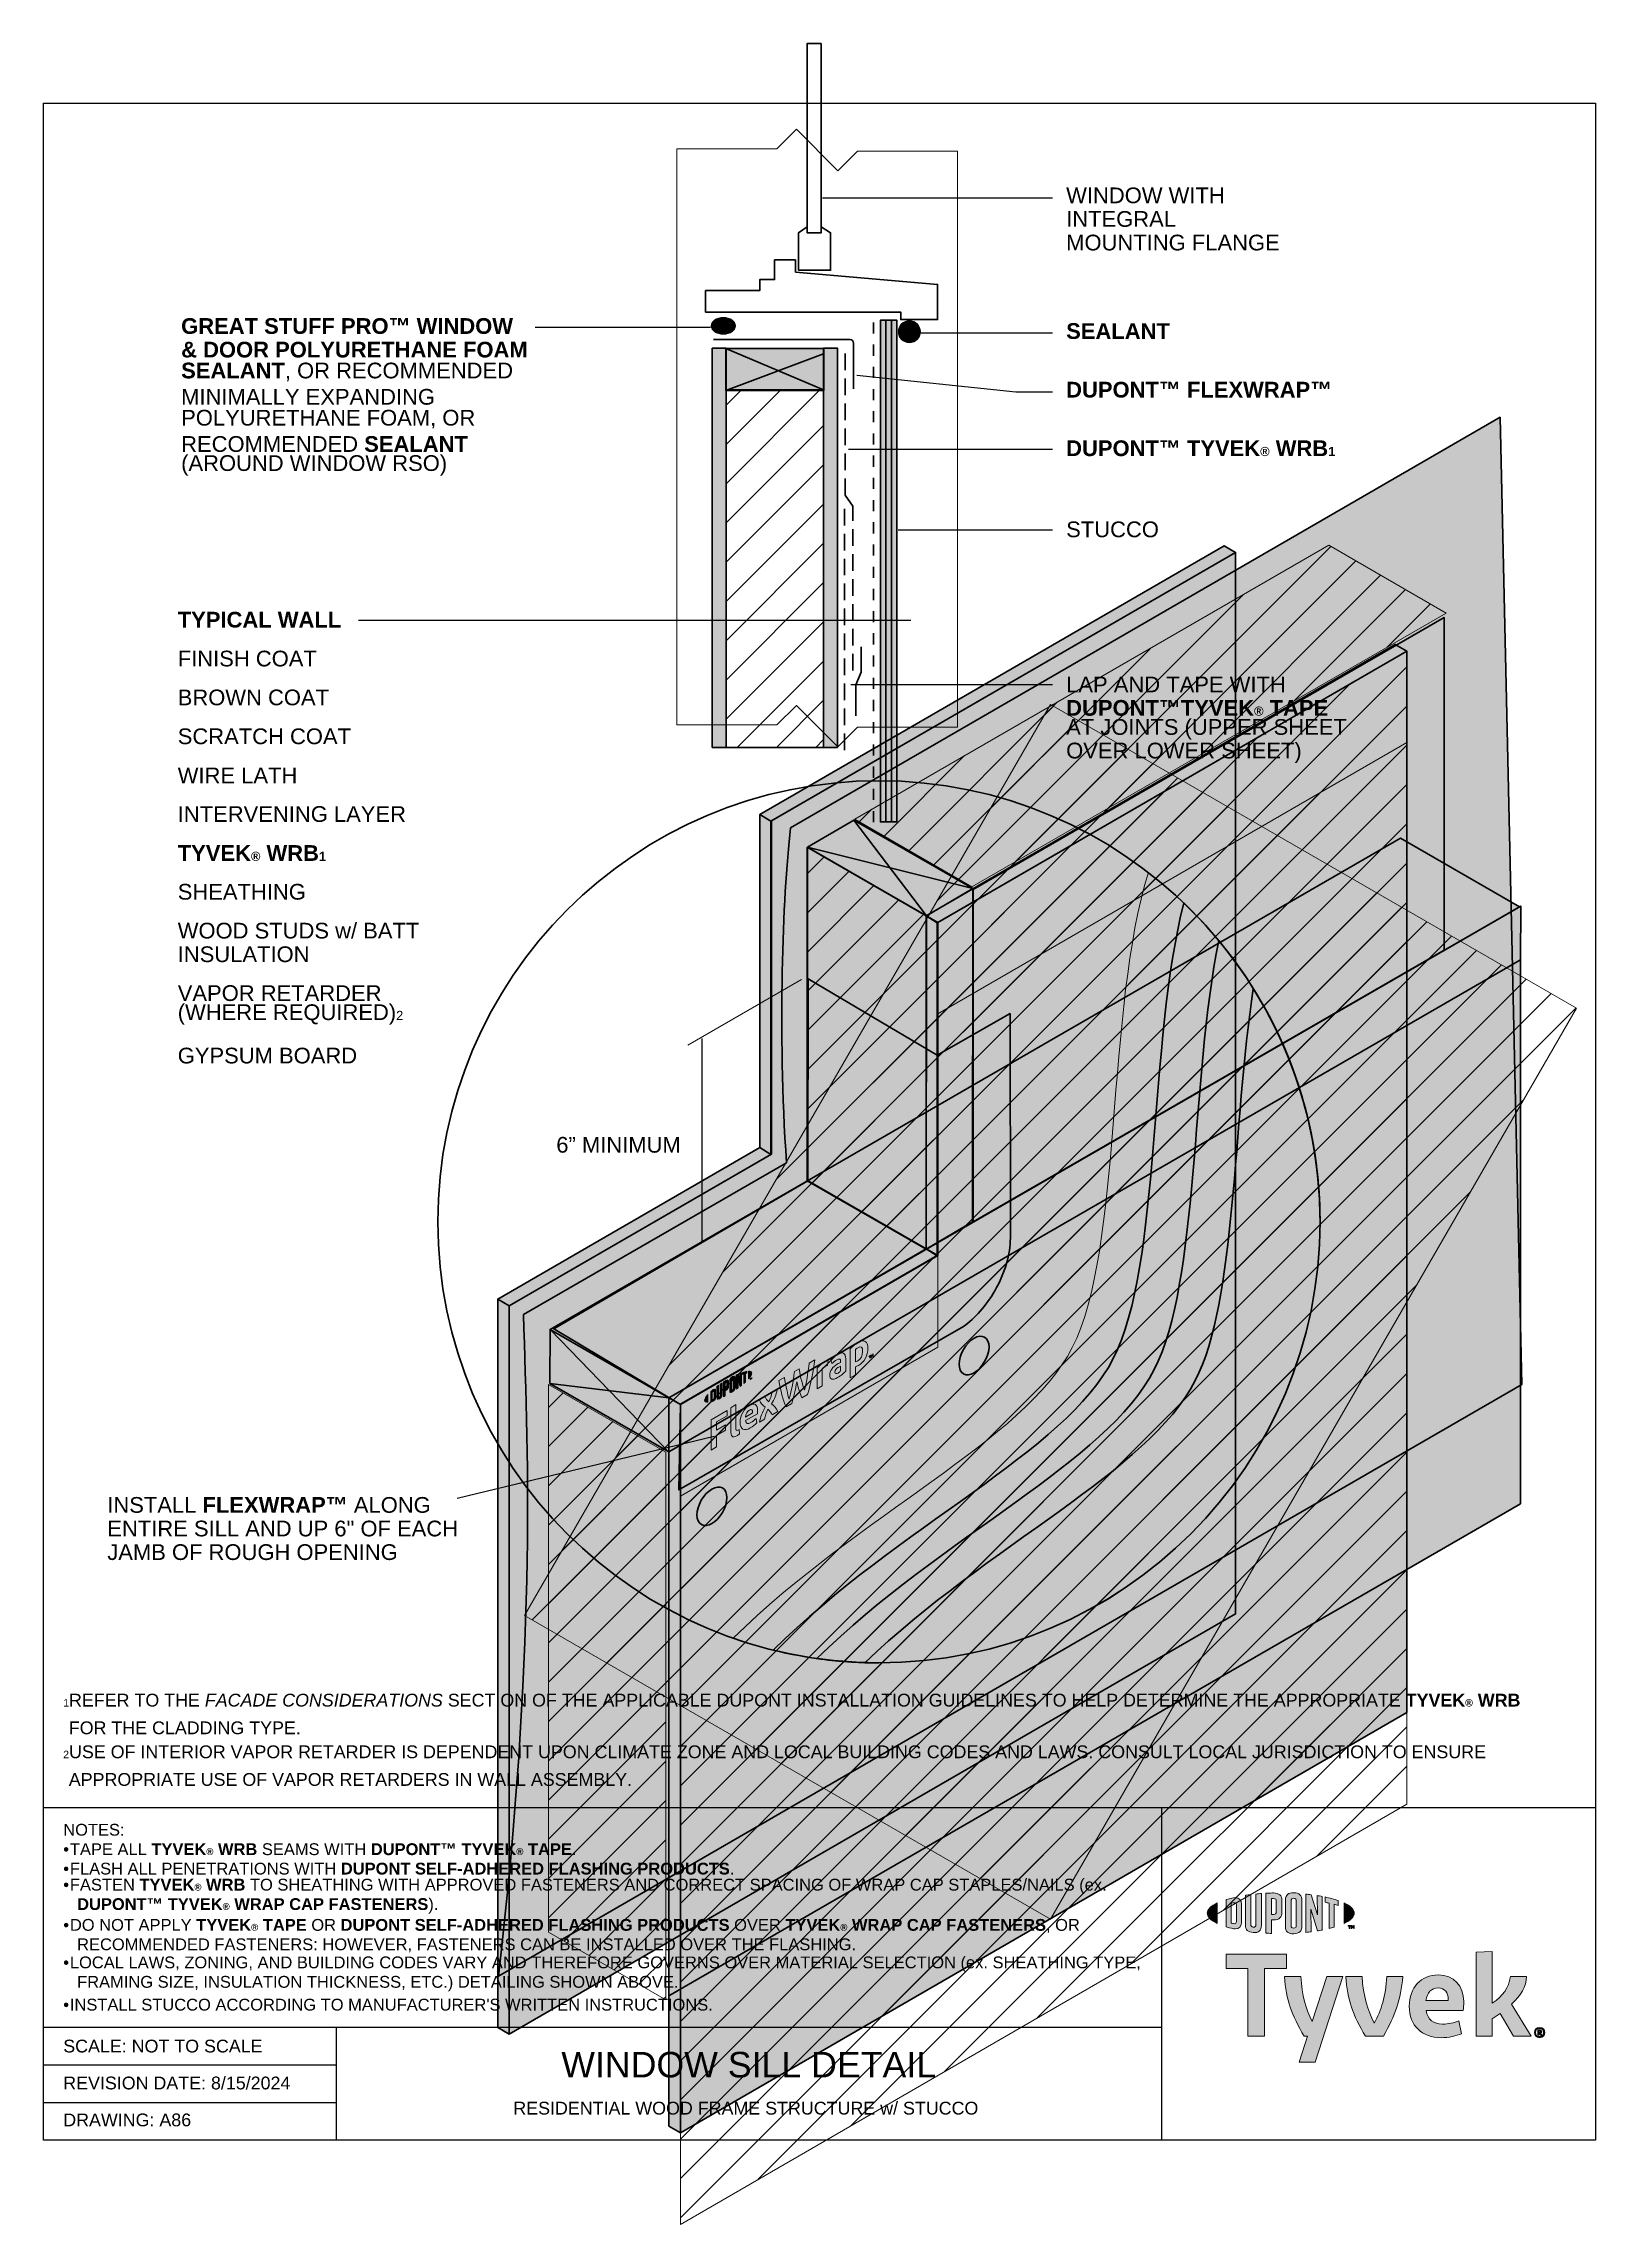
# Model space of a CAD drawing. Extents: x 26 to 585, y -793 to -8.
import ezdxf

# ---------------------------------------------------------------- set-up
doc = ezdxf.new("R2010")
doc.units = 0
doc.header["$MEASUREMENT"] = 0
for name, pattern in [('AI-Linetype-0', [8, 4, -4]), ('AI-Linetype-1', [9, 6, -3]), ('AI-Linetype-2', [9, 6, -3])]:
    doc.linetypes.add(name, pattern=pattern)
for name, color, linetype, lineweight in [('background', 7, 'Continuous', 0), ('brown coat', 7, 'Continuous', 0), ('circle', 7, 'Continuous', 0), ('detail', 7, 'Continuous', 0), ('drywall', 7, 'Continuous', 0), ('finish coat', 7, 'Continuous', 0), ('flexwrap', 7, 'Continuous', 0), ('lines and arrows', 7, 'Continuous', 0), ('OSB', 7, 'Continuous', 0), ('scratch coat', 7, 'Continuous', 0), ('studs and insulation', 7, 'Continuous', 0), ('text', 7, 'Continuous', 0), ('vapor retrarder', 7, 'Continuous', 0), ('wire', 7, 'Continuous', 0), ('WRB', 7, 'Continuous', 0), ('WRB fasteners', 7, 'Continuous', 0)]:
    doc.layers.add(name, color=color, linetype=linetype, lineweight=lineweight)
pattern_1 = [(45, (0, 0), (-7.07107, 7.07107), [])]

# ---------------------------------------------------------------- blocks, each defined once
blk = doc.blocks.new('Block_1')
at = {"layer": 'background', "true_color": 0xe11b22, "transparency": 33554687}
h = blk.add_hatch(color=242, dxfattribs=at)
h.dxf.hatch_style = 2
edge = h.paths.add_edge_path()
edge.add_spline(control_points=[(456.13, -684.01), (456.13, -684.58), (455.78, -684.77), (455.38, -684.77), (455.06, -684.77), (454.57, -684.65), (454.17, -684.54), (454.17, -684.54), (454.17, -677.47), (454.17, -677.47), (454.57, -677.36), (455.06, -677.25), (455.38, -677.25), (455.78, -677.25), (456.13, -677.44), (456.13, -678.01), (456.13, -678.01), (456.13, -684.01), (456.13, -684.01)], knot_values=[0, 0, 0, 0, 1, 1, 1, 2, 2, 2, 3, 3, 3, 4, 4, 4, 5, 5, 5, 6, 6, 6, 6], degree=3, periodic=0)
edge = h.paths.add_edge_path()
edge.add_spline(control_points=[(455.64, -675.4), (455, -675.4), (454.08, -675.59), (452.41, -676.11), (452.41, -676.11), (452.41, -685.91), (452.41, -685.91), (453.88, -686.36), (455, -686.62), (455.64, -686.62), (457.12, -686.62), (457.95, -685.71), (457.95, -684.26), (457.95, -684.26), (457.95, -677.75), (457.95, -677.75), (457.95, -676.3), (457.12, -675.4), (455.64, -675.4)], knot_values=[0, 0, 0, 0, 1, 1, 1, 2, 2, 2, 3, 3, 3, 4, 4, 4, 5, 5, 5, 6, 6, 6, 6], degree=3, periodic=0)
h = blk.add_hatch(color=242, dxfattribs=at)
h.dxf.hatch_style = 2
edge = h.paths.add_edge_path()
edge.add_spline(control_points=[(463.1, -685.16), (463.1, -685.73), (462.91, -686.09), (462.2, -686), (461.5, -685.92), (461.32, -685.62), (461.32, -684.95), (461.32, -684.95), (461.32, -674.28), (461.32, -674.28), (460.85, -674.33), (459.82, -674.47), (459.38, -674.53), (459.38, -674.53), (459.38, -685.33), (459.38, -685.33), (459.38, -687.05), (460.22, -687.72), (462.2, -687.95), (464.01, -688.16), (465.12, -687.24), (465.12, -685.33), (465.12, -685.33), (465.12, -673.93), (465.12, -673.93), (464.74, -673.95), (463.5, -674.05), (463.1, -674.09), (463.1, -674.09), (463.1, -685.16), (463.1, -685.16)], knot_values=[0, 0, 0, 0, 1, 1, 1, 2, 2, 2, 3, 3, 3, 4, 4, 4, 5, 5, 5, 6, 6, 6, 7, 7, 7, 8, 8, 8, 9, 9, 9, 10, 10, 10, 10], degree=3, periodic=0)
h = blk.add_hatch(color=242, dxfattribs=at)
h.dxf.hatch_style = 2
edge = h.paths.add_edge_path()
edge.add_spline(control_points=[(470.46, -680.47), (470.46, -681.09), (470.24, -681.4), (469.42, -681.41), (469.42, -681.41), (468.72, -681.41), (468.72, -681.41), (468.72, -681.41), (468.72, -675.74), (468.72, -675.74), (469.03, -675.72), (469.2, -675.72), (469.39, -675.72), (470.27, -675.72), (470.46, -676.05), (470.46, -676.69), (470.46, -676.69), (470.46, -680.47), (470.46, -680.47)], knot_values=[0, 0, 0, 0, 1, 1, 1, 2, 2, 2, 3, 3, 3, 4, 4, 4, 5, 5, 5, 6, 6, 6, 6], degree=3, periodic=0)
edge = h.paths.add_edge_path()
edge.add_spline(control_points=[(469.51, -673.71), (469.15, -673.71), (467.87, -673.76), (466.7, -673.83), (466.7, -673.83), (466.7, -688.19), (466.7, -688.19), (467.1, -688.21), (468.15, -688.27), (468.72, -688.28), (468.72, -688.28), (468.72, -683.4), (468.72, -683.4), (468.72, -683.4), (469.51, -683.4), (469.51, -683.4), (471.62, -683.4), (472.5, -682.45), (472.5, -680.62), (472.5, -680.62), (472.5, -676.39), (472.5, -676.39), (472.5, -674.6), (471.51, -673.71), (469.51, -673.71)], knot_values=[0, 0, 0, 0, 1, 1, 1, 2, 2, 2, 3, 3, 3, 4, 4, 4, 5, 5, 5, 6, 6, 6, 7, 7, 7, 8, 8, 8, 8], degree=3, periodic=0)
h = blk.add_hatch(color=242, dxfattribs=at)
h.dxf.hatch_style = 2
edge = h.paths.add_edge_path()
edge.add_spline(control_points=[(477.67, -685.49), (477.67, -686.06), (477.48, -686.35), (476.77, -686.37), (476.03, -686.39), (475.83, -686.08), (475.83, -685.49), (475.83, -685.49), (475.83, -676.53), (475.83, -676.53), (475.83, -675.95), (476.03, -675.62), (476.77, -675.64), (477.48, -675.66), (477.67, -675.97), (477.67, -676.53), (477.67, -676.53), (477.67, -685.49), (477.67, -685.49)], knot_values=[0, 0, 0, 0, 1, 1, 1, 2, 2, 2, 3, 3, 3, 4, 4, 4, 5, 5, 5, 6, 6, 6, 6], degree=3, periodic=0)
edge = h.paths.add_edge_path()
edge.add_spline(control_points=[(476.77, -673.63), (474.89, -673.54), (473.78, -674.37), (473.78, -676.26), (473.78, -676.26), (473.78, -685.66), (473.78, -685.66), (473.78, -687.65), (474.79, -688.48), (476.77, -688.39), (478.7, -688.31), (479.71, -687.57), (479.71, -685.45), (479.71, -685.45), (479.71, -676.48), (479.71, -676.48), (479.71, -674.45), (478.8, -673.73), (476.77, -673.63)], knot_values=[0, 0, 0, 0, 1, 1, 1, 2, 2, 2, 3, 3, 3, 4, 4, 4, 5, 5, 5, 6, 6, 6, 6], degree=3, periodic=0)
h = blk.add_hatch(color=242, dxfattribs=at)
h.dxf.hatch_style = 2
edge = h.paths.add_edge_path()
edge.add_spline(control_points=[(485.31, -681.63), (485.31, -681.63), (483.07, -674.33), (483.07, -674.33), (482.46, -674.25), (481.73, -674.17), (481.16, -674.12), (481.16, -674.12), (481.16, -687.9), (481.16, -687.9), (481.56, -687.86), (482.57, -687.75), (483.1, -687.68), (483.1, -687.68), (482.94, -679.56), (482.94, -679.56), (482.94, -679.56), (485.31, -687.36), (485.31, -687.36), (485.81, -687.28), (486.55, -687.16), (487.03, -687.06), (487.03, -687.06), (487.03, -674.95), (487.03, -674.95), (486.53, -674.85), (485.61, -674.7), (485.17, -674.63), (485.17, -674.63), (485.31, -681.63), (485.31, -681.63)], knot_values=[0, 0, 0, 0, 1, 1, 1, 2, 2, 2, 3, 3, 3, 4, 4, 4, 5, 5, 5, 6, 6, 6, 7, 7, 7, 8, 8, 8, 9, 9, 9, 10, 10, 10, 10], degree=3, periodic=0)
h = blk.add_hatch(color=242, dxfattribs=at)
h.dxf.hatch_style = 2
edge = h.paths.add_edge_path()
edge.add_spline(control_points=[(488.03, -677.07), (488.53, -677.16), (489.02, -677.26), (489.5, -677.36), (489.5, -677.36), (489.5, -686.53), (489.5, -686.53), (489.94, -686.43), (490.76, -686.21), (491.31, -686.05), (491.31, -686.05), (491.31, -677.8), (491.31, -677.8), (491.83, -677.93), (492.33, -678.07), (492.78, -678.2), (492.78, -678.2), (492.78, -676.43), (492.78, -676.43), (491.35, -675.93), (489.82, -675.53), (488.03, -675.15), (488.03, -675.15), (488.03, -677.07), (488.03, -677.07)], knot_values=[0, 0, 0, 0, 1, 1, 1, 2, 2, 2, 3, 3, 3, 4, 4, 4, 5, 5, 5, 6, 6, 6, 7, 7, 7, 8, 8, 8, 8], degree=3, periodic=0)
h = blk.add_hatch(color=242, dxfattribs=at)
h.dxf.hatch_style = 2
edge = h.paths.add_edge_path()
edge.add_spline(control_points=[(445.62, -680.99), (445.62, -682.34), (446.93, -683.61), (449.23, -684.7), (449.23, -684.7), (449.23, -677.3), (449.23, -677.3), (446.93, -678.38), (445.62, -679.64), (445.62, -680.99)], knot_values=[0, 0, 0, 0, 1, 1, 1, 2, 2, 2, 3, 3, 3, 3], degree=3, periodic=0)
h = blk.add_hatch(color=242, dxfattribs=at)
h.dxf.hatch_style = 2
edge = h.paths.add_edge_path()
edge.add_spline(control_points=[(498.56, -680.99), (498.56, -682.35), (497.25, -683.61), (494.95, -684.7), (494.95, -684.7), (494.95, -677.3), (494.95, -677.3), (497.25, -678.38), (498.56, -679.64), (498.56, -680.99)], knot_values=[0, 0, 0, 0, 1, 1, 1, 2, 2, 2, 3, 3, 3, 3], degree=3, periodic=0)
h = blk.add_hatch(color=242, dxfattribs=at)
h.dxf.hatch_style = 2
edge = h.paths.add_edge_path()
edge.add_spline(control_points=[(497.49, -685.44), (497.49, -685.44), (497.71, -685.44), (497.71, -685.44), (497.71, -685.44), (498.03, -685.95), (498.03, -685.95), (498.03, -685.95), (498.35, -685.44), (498.35, -685.44), (498.35, -685.44), (498.56, -685.44), (498.56, -685.44), (498.56, -685.44), (498.56, -686.51), (498.56, -686.51), (498.56, -686.51), (498.37, -686.51), (498.37, -686.51), (498.37, -686.51), (498.37, -685.75), (498.37, -685.75), (498.37, -685.75), (498.04, -686.26), (498.04, -686.26), (498.04, -686.26), (498.02, -686.26), (498.02, -686.26), (498.02, -686.26), (497.69, -685.75), (497.69, -685.75), (497.69, -685.75), (497.69, -686.51), (497.69, -686.51), (497.69, -686.51), (497.49, -686.51), (497.49, -686.51), (497.49, -686.51), (497.49, -685.44), (497.49, -685.44)], knot_values=[0, 0, 0, 0, 1, 1, 1, 2, 2, 2, 3, 3, 3, 4, 4, 4, 5, 5, 5, 6, 6, 6, 7, 7, 7, 8, 8, 8, 9, 9, 9, 10, 10, 10, 11, 11, 11, 12, 12, 12, 13, 13, 13, 13], degree=3, periodic=0)
edge = h.paths.add_edge_path()
edge.add_spline(control_points=[(496.73, -685.63), (496.73, -685.63), (496.4, -685.63), (496.4, -685.63), (496.4, -685.63), (496.4, -685.44), (496.4, -685.44), (496.4, -685.44), (497.26, -685.44), (497.26, -685.44), (497.26, -685.44), (497.26, -685.63), (497.26, -685.63), (497.26, -685.63), (496.93, -685.63), (496.93, -685.63), (496.93, -685.63), (496.93, -686.51), (496.93, -686.51), (496.93, -686.51), (496.73, -686.51), (496.73, -686.51), (496.73, -686.51), (496.73, -685.63), (496.73, -685.63)], knot_values=[0, 0, 0, 0, 1, 1, 1, 2, 2, 2, 3, 3, 3, 4, 4, 4, 5, 5, 5, 6, 6, 6, 7, 7, 7, 8, 8, 8, 8], degree=3, periodic=0)
at = {"layer": 'background'}
for points, knots in [([(455.64, -675.4), (455, -675.4), (454.08, -675.59), (452.41, -676.11), (452.41, -676.11), (452.41, -685.91), (452.41, -685.91), (453.88, -686.36), (455, -686.62), (455.64, -686.62), (457.12, -686.62), (457.95, -685.71), (457.95, -684.26), (457.95, -684.26), (457.95, -677.75), (457.95, -677.75), (457.95, -676.3), (457.12, -675.4), (455.64, -675.4)], [0, 0, 0, 0, 1, 1, 1, 2, 2, 2, 3, 3, 3, 4, 4, 4, 5, 5, 5, 6, 6, 6, 6]), ([(463.1, -685.16), (463.1, -685.73), (462.91, -686.09), (462.2, -686), (461.5, -685.92), (461.32, -685.62), (461.32, -684.95), (461.32, -684.95), (461.32, -674.28), (461.32, -674.28), (460.85, -674.33), (459.82, -674.47), (459.38, -674.53), (459.38, -674.53), (459.38, -685.33), (459.38, -685.33), (459.38, -687.05), (460.22, -687.72), (462.2, -687.95), (464.01, -688.16), (465.12, -687.24), (465.12, -685.33), (465.12, -685.33), (465.12, -673.93), (465.12, -673.93), (464.74, -673.95), (463.5, -674.05), (463.1, -674.09), (463.1, -674.09), (463.1, -685.16), (463.1, -685.16)], [0, 0, 0, 0, 1, 1, 1, 2, 2, 2, 3, 3, 3, 4, 4, 4, 5, 5, 5, 6, 6, 6, 7, 7, 7, 8, 8, 8, 9, 9, 9, 10, 10, 10, 10]), ([(469.51, -673.71), (469.15, -673.71), (467.87, -673.76), (466.7, -673.83), (466.7, -673.83), (466.7, -688.19), (466.7, -688.19), (467.1, -688.21), (468.15, -688.27), (468.72, -688.28), (468.72, -688.28), (468.72, -683.4), (468.72, -683.4), (468.72, -683.4), (469.51, -683.4), (469.51, -683.4), (471.62, -683.4), (472.5, -682.45), (472.5, -680.62), (472.5, -680.62), (472.5, -676.39), (472.5, -676.39), (472.5, -674.6), (471.51, -673.71), (469.51, -673.71)], [0, 0, 0, 0, 1, 1, 1, 2, 2, 2, 3, 3, 3, 4, 4, 4, 5, 5, 5, 6, 6, 6, 7, 7, 7, 8, 8, 8, 8]), ([(476.77, -673.63), (474.89, -673.54), (473.78, -674.37), (473.78, -676.26), (473.78, -676.26), (473.78, -685.66), (473.78, -685.66), (473.78, -687.65), (474.79, -688.48), (476.77, -688.39), (478.7, -688.31), (479.71, -687.57), (479.71, -685.45), (479.71, -685.45), (479.71, -676.48), (479.71, -676.48), (479.71, -674.45), (478.8, -673.73), (476.77, -673.63)], [0, 0, 0, 0, 1, 1, 1, 2, 2, 2, 3, 3, 3, 4, 4, 4, 5, 5, 5, 6, 6, 6, 6]), ([(485.31, -681.63), (485.31, -681.63), (483.07, -674.33), (483.07, -674.33), (482.46, -674.25), (481.73, -674.17), (481.16, -674.12), (481.16, -674.12), (481.16, -687.9), (481.16, -687.9), (481.56, -687.86), (482.57, -687.75), (483.1, -687.68), (483.1, -687.68), (482.94, -679.56), (482.94, -679.56), (482.94, -679.56), (485.31, -687.36), (485.31, -687.36), (485.81, -687.28), (486.55, -687.16), (487.03, -687.06), (487.03, -687.06), (487.03, -674.95), (487.03, -674.95), (486.53, -674.85), (485.61, -674.7), (485.17, -674.63), (485.17, -674.63), (485.31, -681.63), (485.31, -681.63)], [0, 0, 0, 0, 1, 1, 1, 2, 2, 2, 3, 3, 3, 4, 4, 4, 5, 5, 5, 6, 6, 6, 7, 7, 7, 8, 8, 8, 9, 9, 9, 10, 10, 10, 10]), ([(488.03, -677.07), (488.53, -677.16), (489.02, -677.26), (489.5, -677.36), (489.5, -677.36), (489.5, -686.53), (489.5, -686.53), (489.94, -686.43), (490.76, -686.21), (491.31, -686.05), (491.31, -686.05), (491.31, -677.8), (491.31, -677.8), (491.83, -677.93), (492.33, -678.07), (492.78, -678.2), (492.78, -678.2), (492.78, -676.43), (492.78, -676.43), (491.35, -675.93), (489.82, -675.53), (488.03, -675.15), (488.03, -675.15), (488.03, -677.07), (488.03, -677.07)], [0, 0, 0, 0, 1, 1, 1, 2, 2, 2, 3, 3, 3, 4, 4, 4, 5, 5, 5, 6, 6, 6, 7, 7, 7, 8, 8, 8, 8]), ([(445.62, -680.99), (445.62, -682.34), (446.93, -683.61), (449.23, -684.7), (449.23, -684.7), (449.23, -677.3), (449.23, -677.3), (446.93, -678.38), (445.62, -679.64), (445.62, -680.99)], [0, 0, 0, 0, 1, 1, 1, 2, 2, 2, 3, 3, 3, 3]), ([(456.13, -684.01), (456.13, -684.58), (455.78, -684.77), (455.38, -684.77), (455.06, -684.77), (454.57, -684.65), (454.17, -684.54), (454.17, -684.54), (454.17, -677.47), (454.17, -677.47), (454.57, -677.36), (455.06, -677.25), (455.38, -677.25), (455.78, -677.25), (456.13, -677.44), (456.13, -678.01), (456.13, -678.01), (456.13, -684.01), (456.13, -684.01)], [0, 0, 0, 0, 1, 1, 1, 2, 2, 2, 3, 3, 3, 4, 4, 4, 5, 5, 5, 6, 6, 6, 6]), ([(470.46, -680.47), (470.46, -681.09), (470.24, -681.4), (469.42, -681.41), (469.42, -681.41), (468.72, -681.41), (468.72, -681.41), (468.72, -681.41), (468.72, -675.74), (468.72, -675.74), (469.03, -675.72), (469.2, -675.72), (469.39, -675.72), (470.27, -675.72), (470.46, -676.05), (470.46, -676.69), (470.46, -676.69), (470.46, -680.47), (470.46, -680.47)], [0, 0, 0, 0, 1, 1, 1, 2, 2, 2, 3, 3, 3, 4, 4, 4, 5, 5, 5, 6, 6, 6, 6]), ([(477.67, -685.49), (477.67, -686.06), (477.48, -686.35), (476.77, -686.37), (476.03, -686.39), (475.83, -686.08), (475.83, -685.49), (475.83, -685.49), (475.83, -676.53), (475.83, -676.53), (475.83, -675.95), (476.03, -675.62), (476.77, -675.64), (477.48, -675.66), (477.67, -675.97), (477.67, -676.53), (477.67, -676.53), (477.67, -685.49), (477.67, -685.49)], [0, 0, 0, 0, 1, 1, 1, 2, 2, 2, 3, 3, 3, 4, 4, 4, 5, 5, 5, 6, 6, 6, 6]), ([(498.56, -680.99), (498.56, -682.35), (497.25, -683.61), (494.95, -684.7), (494.95, -684.7), (494.95, -677.3), (494.95, -677.3), (497.25, -678.38), (498.56, -679.64), (498.56, -680.99)], [0, 0, 0, 0, 1, 1, 1, 2, 2, 2, 3, 3, 3, 3]), ([(496.73, -685.63), (496.73, -685.63), (496.4, -685.63), (496.4, -685.63), (496.4, -685.63), (496.4, -685.44), (496.4, -685.44), (496.4, -685.44), (497.26, -685.44), (497.26, -685.44), (497.26, -685.44), (497.26, -685.63), (497.26, -685.63), (497.26, -685.63), (496.93, -685.63), (496.93, -685.63), (496.93, -685.63), (496.93, -686.51), (496.93, -686.51), (496.93, -686.51), (496.73, -686.51), (496.73, -686.51), (496.73, -686.51), (496.73, -685.63), (496.73, -685.63)], [0, 0, 0, 0, 1, 1, 1, 2, 2, 2, 3, 3, 3, 4, 4, 4, 5, 5, 5, 6, 6, 6, 7, 7, 7, 8, 8, 8, 8]), ([(497.49, -685.44), (497.49, -685.44), (497.71, -685.44), (497.71, -685.44), (497.71, -685.44), (498.03, -685.95), (498.03, -685.95), (498.03, -685.95), (498.35, -685.44), (498.35, -685.44), (498.35, -685.44), (498.56, -685.44), (498.56, -685.44), (498.56, -685.44), (498.56, -686.51), (498.56, -686.51), (498.56, -686.51), (498.37, -686.51), (498.37, -686.51), (498.37, -686.51), (498.37, -685.75), (498.37, -685.75), (498.37, -685.75), (498.04, -686.26), (498.04, -686.26), (498.04, -686.26), (498.02, -686.26), (498.02, -686.26), (498.02, -686.26), (497.69, -685.75), (497.69, -685.75), (497.69, -685.75), (497.69, -686.51), (497.69, -686.51), (497.69, -686.51), (497.49, -686.51), (497.49, -686.51), (497.49, -686.51), (497.49, -685.44), (497.49, -685.44)], [0, 0, 0, 0, 1, 1, 1, 2, 2, 2, 3, 3, 3, 4, 4, 4, 5, 5, 5, 6, 6, 6, 7, 7, 7, 8, 8, 8, 9, 9, 9, 10, 10, 10, 11, 11, 11, 12, 12, 12, 13, 13, 13, 13])]:
    blk.add_open_spline(points, degree=3, knots=knots, dxfattribs=at)
blk = doc.blocks.new('Block_5')
at = {"layer": 'background', "true_color": 0x17477e, "transparency": 33554687}
h = blk.add_hatch(color=156, dxfattribs=at)
h.dxf.hatch_style = 2
h.paths.add_polyline_path([(474.14, -695.78), (452.41, -695.78), (452.41, -700.93), (460.25, -700.93), (460.25, -725.32), (466.29, -725.32), (466.29, -700.93), (474.14, -700.93)])
h = blk.add_hatch(color=156, dxfattribs=at)
h.dxf.hatch_style = 2
edge = h.paths.add_edge_path()
edge.add_spline(control_points=[(555.25, -713.8), (555.25, -713.8), (562.26, -725.32), (562.26, -725.32), (562.26, -725.32), (555.93, -725.32), (555.93, -725.32), (555.93, -725.32), (551.08, -717.09), (551.08, -717.09), (550.19, -717.73), (549.26, -718.36), (548.25, -718.99), (548.25, -718.99), (548.25, -725.32), (548.25, -725.32), (548.25, -725.32), (542.42, -725.32), (542.42, -725.32), (542.42, -725.32), (542.42, -695.06), (542.42, -695.06), (542.42, -695.06), (548.25, -694.77), (548.25, -694.77), (548.25, -694.77), (548.25, -713.38), (548.25, -713.38), (552.21, -710.81), (554.16, -707.85), (554.83, -703.76), (554.83, -703.76), (560.61, -703.76), (560.61, -703.76), (560.49, -707.39), (558.63, -710.64), (555.25, -713.8)], knot_values=[0, 0, 0, 0, 1, 1, 1, 2, 2, 2, 3, 3, 3, 4, 4, 4, 5, 5, 5, 6, 6, 6, 7, 7, 7, 8, 8, 8, 9, 9, 9, 10, 10, 10, 11, 11, 11, 12, 12, 12, 12], degree=3, periodic=0)
h = blk.add_hatch(color=156, dxfattribs=at)
h.dxf.hatch_style = 2
edge = h.paths.add_edge_path()
edge.add_spline(control_points=[(510.27, -703.76), (509.89, -710.97), (508.28, -715.87), (505.79, -720.64), (503.39, -715.87), (501.83, -710.97), (501.36, -703.76), (501.36, -703.76), (495.5, -703.76), (495.5, -703.76), (496.13, -712.24), (498.03, -717.68), (502.59, -725.32), (502.59, -725.32), (509.04, -725.32), (509.04, -725.32), (513.43, -717.68), (515.25, -712.24), (516.09, -703.76), (516.09, -703.76), (510.27, -703.76), (510.27, -703.76)], knot_values=[0, 0, 0, 0, 1, 1, 1, 2, 2, 2, 3, 3, 3, 4, 4, 4, 5, 5, 5, 6, 6, 6, 7, 7, 7, 7], degree=3, periodic=0)
h = blk.add_hatch(color=156, dxfattribs=at)
h.dxf.hatch_style = 2
edge = h.paths.add_edge_path()
edge.add_spline(control_points=[(524.4, -712.49), (524.4, -712.49), (532.42, -712.49), (532.42, -712.49), (532.42, -712.49), (532.42, -711.99), (532.42, -711.99), (532.42, -709.62), (531.16, -707.89), (528.83, -707.89), (526.39, -707.89), (524.78, -709.62), (524.4, -712.49)], knot_values=[0, 0, 0, 0, 1, 1, 1, 2, 2, 2, 3, 3, 3, 4, 4, 4, 4], degree=3, periodic=0)
edge = h.paths.add_edge_path()
edge.add_spline(control_points=[(537.19, -724.39), (535.33, -725.24), (532.59, -725.83), (529.81, -725.83), (523.01, -725.83), (518.37, -721.52), (518.37, -714.52), (518.37, -707.81), (522.63, -703.25), (528.83, -703.25), (534.36, -703.25), (537.99, -707.18), (537.99, -712.83), (537.99, -714.1), (537.91, -715.19), (537.82, -716.04), (537.82, -716.04), (524.49, -716.04), (524.49, -716.04), (525.04, -719.41), (527.02, -720.93), (530.4, -720.93), (532.46, -720.93), (534.45, -720.47), (536.26, -719.71), (536.26, -719.71), (537.19, -724.39), (537.19, -724.39)], knot_values=[0, 0, 0, 0, 1, 1, 1, 2, 2, 2, 3, 3, 3, 4, 4, 4, 5, 5, 5, 6, 6, 6, 7, 7, 7, 8, 8, 8, 9, 9, 9, 9], degree=3, periodic=0)
at = {"layer": 'background'}
blk.add_lwpolyline([(474.14, -695.78), (452.41, -695.78), (452.41, -700.93), (460.25, -700.93), (460.25, -725.32), (466.29, -725.32), (466.29, -700.93), (474.14, -700.93)], close=True, dxfattribs=at)
for points, knots in [([(555.25, -713.8), (555.25, -713.8), (562.26, -725.32), (562.26, -725.32), (562.26, -725.32), (555.93, -725.32), (555.93, -725.32), (555.93, -725.32), (551.08, -717.09), (551.08, -717.09), (550.19, -717.73), (549.26, -718.36), (548.25, -718.99), (548.25, -718.99), (548.25, -725.32), (548.25, -725.32), (548.25, -725.32), (542.42, -725.32), (542.42, -725.32), (542.42, -725.32), (542.42, -695.06), (542.42, -695.06), (542.42, -695.06), (548.25, -694.77), (548.25, -694.77), (548.25, -694.77), (548.25, -713.38), (548.25, -713.38), (552.21, -710.81), (554.16, -707.85), (554.83, -703.76), (554.83, -703.76), (560.61, -703.76), (560.61, -703.76), (560.49, -707.39), (558.63, -710.64), (555.25, -713.8)], [0, 0, 0, 0, 1, 1, 1, 2, 2, 2, 3, 3, 3, 4, 4, 4, 5, 5, 5, 6, 6, 6, 7, 7, 7, 8, 8, 8, 9, 9, 9, 10, 10, 10, 11, 11, 11, 12, 12, 12, 12]), ([(510.27, -703.76), (509.89, -710.97), (508.28, -715.87), (505.79, -720.64), (503.39, -715.87), (501.83, -710.97), (501.36, -703.76), (501.36, -703.76), (495.5, -703.76), (495.5, -703.76), (496.13, -712.24), (498.03, -717.68), (502.59, -725.32), (502.59, -725.32), (509.04, -725.32), (509.04, -725.32), (513.43, -717.68), (515.25, -712.24), (516.09, -703.76), (516.09, -703.76), (510.27, -703.76), (510.27, -703.76)], [0, 0, 0, 0, 1, 1, 1, 2, 2, 2, 3, 3, 3, 4, 4, 4, 5, 5, 5, 6, 6, 6, 7, 7, 7, 7]), ([(537.19, -724.39), (535.33, -725.24), (532.59, -725.83), (529.81, -725.83), (523.01, -725.83), (518.37, -721.52), (518.37, -714.52), (518.37, -707.81), (522.63, -703.25), (528.83, -703.25), (534.36, -703.25), (537.99, -707.18), (537.99, -712.83), (537.99, -714.1), (537.91, -715.19), (537.82, -716.04), (537.82, -716.04), (524.49, -716.04), (524.49, -716.04), (525.04, -719.41), (527.02, -720.93), (530.4, -720.93), (532.46, -720.93), (534.45, -720.47), (536.26, -719.71), (536.26, -719.71), (537.19, -724.39), (537.19, -724.39)], [0, 0, 0, 0, 1, 1, 1, 2, 2, 2, 3, 3, 3, 4, 4, 4, 5, 5, 5, 6, 6, 6, 7, 7, 7, 8, 8, 8, 9, 9, 9, 9]), ([(524.4, -712.49), (524.4, -712.49), (532.42, -712.49), (532.42, -712.49), (532.42, -712.49), (532.42, -711.99), (532.42, -711.99), (532.42, -709.62), (531.16, -707.89), (528.83, -707.89), (526.39, -707.89), (524.78, -709.62), (524.4, -712.49)], [0, 0, 0, 0, 1, 1, 1, 2, 2, 2, 3, 3, 3, 4, 4, 4, 4])]:
    blk.add_open_spline(points, degree=3, knots=knots, dxfattribs=at)
blk = doc.blocks.new('Block_4')
at = {"layer": 'background', "true_color": 0x17477e, "transparency": 33554687}
h = blk.add_hatch(color=156, dxfattribs=at)
h.dxf.hatch_style = 2
edge = h.paths.add_edge_path()
edge.add_spline(control_points=[(488.64, -703.76), (488.64, -703.76), (483.41, -719.99), (483.41, -719.99), (481.19, -715.42), (479.74, -710.65), (479.3, -703.76), (479.3, -703.76), (473.43, -703.76), (473.43, -703.76), (474.07, -712.24), (475.97, -717.68), (480.52, -725.32), (480.52, -725.32), (481.7, -725.32), (481.7, -725.32), (481.7, -725.32), (478.71, -734.6), (478.71, -734.6), (478.71, -734.6), (484.53, -734.6), (484.53, -734.6), (484.53, -734.6), (494.46, -703.76), (494.46, -703.76), (494.46, -703.76), (488.64, -703.76), (488.64, -703.76)], knot_values=[0, 0, 0, 0, 1, 1, 1, 2, 2, 2, 3, 3, 3, 4, 4, 4, 5, 5, 5, 6, 6, 6, 7, 7, 7, 8, 8, 8, 9, 9, 9, 9], degree=3, periodic=0)
at = {"layer": 'background'}
blk.add_open_spline([(488.64, -703.76), (488.64, -703.76), (483.41, -719.99), (483.41, -719.99), (481.19, -715.42), (479.74, -710.65), (479.3, -703.76), (479.3, -703.76), (473.43, -703.76), (473.43, -703.76), (474.07, -712.24), (475.97, -717.68), (480.52, -725.32), (480.52, -725.32), (481.7, -725.32), (481.7, -725.32), (481.7, -725.32), (478.71, -734.6), (478.71, -734.6), (478.71, -734.6), (484.53, -734.6), (484.53, -734.6), (484.53, -734.6), (494.46, -703.76), (494.46, -703.76), (494.46, -703.76), (488.64, -703.76), (488.64, -703.76)], degree=3, knots=[0, 0, 0, 0, 1, 1, 1, 2, 2, 2, 3, 3, 3, 4, 4, 4, 5, 5, 5, 6, 6, 6, 7, 7, 7, 8, 8, 8, 9, 9, 9, 9], dxfattribs=at)
blk.add_blockref('Block_5', (0, 0), dxfattribs=at)
blk = doc.blocks.new('Block_6')
at = {"layer": 'background', "true_color": 0x17477e, "transparency": 33554687}
h = blk.add_hatch(color=156, dxfattribs=at)
h.dxf.hatch_style = 2
edge = h.paths.add_edge_path()
edge.add_spline(control_points=[(565.05, -723.33), (565.05, -723.33), (565.05, -723.89), (565.05, -723.89), (565.05, -723.89), (565.29, -723.89), (565.29, -723.89), (565.53, -723.89), (565.65, -723.82), (565.65, -723.61), (565.65, -723.4), (565.53, -723.33), (565.29, -723.33), (565.29, -723.33), (565.05, -723.33), (565.05, -723.33)], knot_values=[0, 0, 0, 0, 1, 1, 1, 2, 2, 2, 3, 3, 3, 4, 4, 4, 5, 5, 5, 5], degree=3, periodic=0)
edge = h.paths.add_edge_path()
edge.add_spline(control_points=[(564.64, -722.98), (564.64, -722.98), (565.29, -722.98), (565.29, -722.98), (565.8, -722.98), (566.05, -723.22), (566.05, -723.61), (566.05, -723.88), (565.93, -724.07), (565.68, -724.17), (565.81, -724.41), (565.97, -724.64), (566.18, -724.89), (566.18, -724.89), (565.69, -724.89), (565.69, -724.89), (565.51, -724.67), (565.38, -724.46), (565.27, -724.23), (565.27, -724.23), (565.05, -724.23), (565.05, -724.23), (565.05, -724.23), (565.05, -724.89), (565.05, -724.89), (565.05, -724.89), (564.64, -724.89), (564.64, -724.89), (564.64, -724.89), (564.64, -722.98), (564.64, -722.98)], knot_values=[0, 0, 0, 0, 1, 1, 1, 2, 2, 2, 3, 3, 3, 4, 4, 4, 5, 5, 5, 6, 6, 6, 7, 7, 7, 8, 8, 8, 9, 9, 9, 10, 10, 10, 10], degree=3, periodic=0)
edge = h.paths.add_edge_path()
edge.add_spline(control_points=[(565.32, -722.49), (564.4, -722.49), (563.88, -723.02), (563.88, -723.97), (563.88, -724.93), (564.4, -725.45), (565.32, -725.45), (566.23, -725.45), (566.76, -724.93), (566.76, -723.97), (566.76, -723.02), (566.23, -722.49), (565.32, -722.49)], knot_values=[0, 0, 0, 0, 1, 1, 1, 2, 2, 2, 3, 3, 3, 4, 4, 4, 4], degree=3, periodic=0)
edge = h.paths.add_edge_path()
edge.add_spline(control_points=[(565.32, -722.11), (566.45, -722.11), (567.2, -722.83), (567.2, -723.97), (567.2, -725.11), (566.44, -725.83), (565.32, -725.83), (564.17, -725.83), (563.44, -725.11), (563.44, -723.97), (563.44, -722.83), (564.18, -722.11), (565.32, -722.11)], knot_values=[0, 0, 0, 0, 1, 1, 1, 2, 2, 2, 3, 3, 3, 4, 4, 4, 4], degree=3, periodic=0)
at = {"layer": 'background'}
for points, knots in [([(565.32, -722.11), (566.45, -722.11), (567.2, -722.83), (567.2, -723.97), (567.2, -725.11), (566.44, -725.83), (565.32, -725.83), (564.17, -725.83), (563.44, -725.11), (563.44, -723.97), (563.44, -722.83), (564.18, -722.11), (565.32, -722.11)], [0, 0, 0, 0, 1, 1, 1, 2, 2, 2, 3, 3, 3, 4, 4, 4, 4]), ([(565.32, -722.49), (564.4, -722.49), (563.88, -723.02), (563.88, -723.97), (563.88, -724.93), (564.4, -725.45), (565.32, -725.45), (566.23, -725.45), (566.76, -724.93), (566.76, -723.97), (566.76, -723.02), (566.23, -722.49), (565.32, -722.49)], [0, 0, 0, 0, 1, 1, 1, 2, 2, 2, 3, 3, 3, 4, 4, 4, 4]), ([(564.64, -722.98), (564.64, -722.98), (565.29, -722.98), (565.29, -722.98), (565.8, -722.98), (566.05, -723.22), (566.05, -723.61), (566.05, -723.88), (565.93, -724.07), (565.68, -724.17), (565.81, -724.41), (565.97, -724.64), (566.18, -724.89), (566.18, -724.89), (565.69, -724.89), (565.69, -724.89), (565.51, -724.67), (565.38, -724.46), (565.27, -724.23), (565.27, -724.23), (565.05, -724.23), (565.05, -724.23), (565.05, -724.23), (565.05, -724.89), (565.05, -724.89), (565.05, -724.89), (564.64, -724.89), (564.64, -724.89), (564.64, -724.89), (564.64, -722.98), (564.64, -722.98)], [0, 0, 0, 0, 1, 1, 1, 2, 2, 2, 3, 3, 3, 4, 4, 4, 5, 5, 5, 6, 6, 6, 7, 7, 7, 8, 8, 8, 9, 9, 9, 10, 10, 10, 10]), ([(565.05, -723.33), (565.05, -723.33), (565.05, -723.89), (565.05, -723.89), (565.05, -723.89), (565.29, -723.89), (565.29, -723.89), (565.53, -723.89), (565.65, -723.82), (565.65, -723.61), (565.65, -723.4), (565.53, -723.33), (565.29, -723.33), (565.29, -723.33), (565.05, -723.33), (565.05, -723.33)], [0, 0, 0, 0, 1, 1, 1, 2, 2, 2, 3, 3, 3, 4, 4, 4, 5, 5, 5, 5])]:
    blk.add_open_spline(points, degree=3, knots=knots, dxfattribs=at)
blk = doc.blocks.new('Block_3')
at = {"layer": 'background'}
for name in ['Block_4', 'Block_6']:
    blk.add_blockref(name, (0, 0), dxfattribs=at)
blk = doc.blocks.new('Block_2')
at = {"layer": 'background'}
blk.add_blockref('Block_3', (0, 0), dxfattribs=at)
blk = doc.blocks.new('Block_0')
at = {"layer": 'background'}
for name in ['Block_1', 'Block_2']:
    blk.add_blockref(name, (0, 0), dxfattribs=at)
blk = doc.blocks.new('Block_7')
at = {"layer": 'background', "color": 250, "lineweight": 25, "true_color": 0x231f20}
for p, q in [((26.46, -642.9), (585.42, -642.9)), ((429.12, -642.9), (429.12, -762.78)), ((26.46, -722.04), (429.12, -722.04)), ((131.88, -722.04), (131.88, -762.78)), ((26.46, -735.6), (131.88, -735.6)), ((26.46, -749.22), (131.88, -749.22))]:
    blk.add_line(p, q, dxfattribs=at)
blk.add_lwpolyline([(585.42, -762.78), (26.46, -762.78), (26.46, -29.1), (585.42, -29.1)], close=True, dxfattribs=at)
blk = doc.blocks.new('Block_8')
at = {"layer": 'drywall', "true_color": 0xf1f2f2, "transparency": 33554687}
h = blk.add_hatch(color=7, dxfattribs=at)
h.dxf.hatch_style = 2
h.paths.add_polyline_path([(284.45, -285.2), (451.69, -188.45), (455.82, -190.84), (288.41, -287.69)])
at = {"layer": 'drywall', "true_color": 0xebebec, "transparency": 33554687}
h = blk.add_hatch(color=7, dxfattribs=at)
h.dxf.hatch_style = 2
h.paths.add_polyline_path([(288.62, -287.56), (455.82, -190.84), (455.82, -573.17), (194.17, -724.54), (194.17, -462.21), (288.62, -407.56)])
at = {"layer": 'drywall', "true_color": 0xe2e3e4, "transparency": 33554687}
h = blk.add_hatch(color=254, dxfattribs=at)
h.dxf.hatch_style = 2
h.paths.add_polyline_path([(288.41, -407.69), (284.45, -405.2), (284.45, -285.2), (288.41, -287.69)])
at = {"layer": 'drywall', "true_color": 0xf1f2f2, "transparency": 33554687}
h = blk.add_hatch(color=7, dxfattribs=at)
h.dxf.hatch_style = 2
h.paths.add_polyline_path([(288.41, -407.69), (194.17, -462.21), (190.03, -459.82), (284.45, -405.2)])
at = {"layer": 'drywall', "true_color": 0xe2e3e4, "transparency": 33554687}
h = blk.add_hatch(color=254, dxfattribs=at)
h.dxf.hatch_style = 2
h.paths.add_polyline_path([(194.17, -462.21), (194.17, -724.54), (190.03, -722.15), (190.03, -459.82)])
at = {"layer": 'drywall', "color": 250, "lineweight": 35, "true_color": 0x231f20}
for points in [[(284.45, -285.2), (451.69, -188.45), (455.82, -190.84), (288.41, -287.69)], [(288.62, -287.56), (455.82, -190.84), (455.82, -573.17), (194.17, -724.54), (194.17, -462.21), (288.62, -407.56)], [(288.41, -407.69), (284.45, -405.2), (284.45, -285.2), (288.41, -287.69)], [(288.41, -407.69), (194.17, -462.21), (190.03, -459.82), (284.45, -405.2)], [(194.17, -462.21), (194.17, -724.54), (190.03, -722.15), (190.03, -459.82)]]:
    blk.add_lwpolyline(points, close=True, dxfattribs=at)
at = {"layer": 'drywall'}
blk.add_circle((327.36, -431.97), 158.87, dxfattribs=at)
blk = doc.blocks.new('Block_9')
at = {"layer": 'vapor retrarder', "true_color": 0xc0e2ca, "transparency": 33554687}
h = blk.add_hatch(color=254, dxfattribs=at)
h.dxf.hatch_style = 2
edge = h.paths.add_edge_path()
edge.add_spline(control_points=[(199.26, -465.4), (201.2, -519.02), (203.58, -587.4), (190.31, -703.68), (190.31, -703.68), (558.88, -490.58), (558.88, -490.58), (558.88, -490.58), (551.08, -142.2), (551.08, -142.2), (551.08, -142.2), (295.49, -290.07), (295.49, -290.07), (292.7, -315.61), (290.81, -362.65), (294.05, -410.68), (294.05, -410.68), (199.26, -465.4), (199.26, -465.4)], knot_values=[0, 0, 0, 0, 1, 1, 1, 2, 2, 2, 3, 3, 3, 4, 4, 4, 5, 5, 5, 6, 6, 6, 6], degree=3, periodic=0)
at = {"layer": 'vapor retrarder'}
blk.add_circle((327.36, -431.97), 158.87, dxfattribs=at)
at = {"layer": 'vapor retrarder', "color": 250, "lineweight": 35, "true_color": 0x231f20}
blk.add_open_spline([(199.26, -465.4), (201.2, -519.02), (203.58, -587.4), (190.31, -703.68), (190.31, -703.68), (558.88, -490.58), (558.88, -490.58), (558.88, -490.58), (551.08, -142.2), (551.08, -142.2), (551.08, -142.2), (295.49, -290.07), (295.49, -290.07), (292.7, -315.61), (290.81, -362.65), (294.05, -410.68), (294.05, -410.68), (199.26, -465.4), (199.26, -465.4)], degree=3, knots=[0, 0, 0, 0, 1, 1, 1, 2, 2, 2, 3, 3, 3, 4, 4, 4, 5, 5, 5, 6, 6, 6, 6], dxfattribs=at)
blk = doc.blocks.new('Block_11')
at = {"layer": 'studs and insulation', "true_color": 0xffeb95, "transparency": 33554687}
h = blk.add_hatch(color=41, dxfattribs=at)
h.dxf.hatch_style = 2
h.paths.add_polyline_path([(558.47, -533.57), (558.47, -337.66), (251.64, -514.81), (251.64, -710.72)])
at = {"layer": 'studs and insulation', "true_color": 0x000000, "transparency": 33554687}
h = blk.add_hatch(dxfattribs=at)
h.set_pattern_fill('_U', color=18, scale=10, angle=44.99999, style=2, pattern_type=0)
h.set_pattern_definition(pattern_1)
h.paths.add_polyline_path([(250.56, -712.17), (250.56, -514.91), (208.3, -490.51), (208.3, -687.77)])
at = {"layer": 'studs and insulation', "color": 250, "lineweight": 60, "true_color": 0x231f20}
blk.add_lwpolyline([(558.47, -533.57), (558.47, -337.66), (251.64, -514.81), (251.64, -710.72)], close=True, dxfattribs=at)
at = {"layer": 'studs and insulation'}
blk.add_lwpolyline([(250.56, -712.17), (250.56, -514.91), (208.3, -490.51), (208.3, -687.77)], close=True, dxfattribs=at)
blk = doc.blocks.new('Block_12')
at = {"layer": 'studs and insulation', "true_color": 0xc2b59b, "transparency": 33554687}
h = blk.add_hatch(color=253, dxfattribs=at)
h.dxf.hatch_style = 2
h.paths.add_polyline_path([(251.69, -495.37), (558.06, -318.48), (515.25, -293.82), (208.88, -470.7)])
h = blk.add_hatch(color=253, dxfattribs=at)
h.dxf.hatch_style = 2
h.paths.add_polyline_path([(558.47, -337.66), (558.52, -318.22), (251.69, -495.37), (251.64, -514.81)])
h = blk.add_hatch(color=253, dxfattribs=at)
h.dxf.hatch_style = 2
h.paths.add_polyline_path([(251.64, -514.81), (251.69, -495.37), (208.88, -470.7), (208.83, -490.15)])
at = {"layer": 'studs and insulation', "color": 250, "lineweight": 35, "true_color": 0x231f20}
for p, q in [((208.88, -470.7), (251.69, -514.89)), ((208.83, -490.15), (251.69, -495.37))]:
    blk.add_line(p, q, dxfattribs=at)
for points in [[(251.69, -495.37), (558.06, -318.48), (515.25, -293.82), (208.88, -470.7)], [(558.47, -337.66), (558.52, -318.22), (251.69, -495.37), (251.64, -514.81)], [(251.64, -514.81), (251.69, -495.37), (208.88, -470.7), (208.83, -490.15)]]:
    blk.add_lwpolyline(points, close=True, dxfattribs=at)
blk = doc.blocks.new('Block_13')
at = {"layer": 'studs and insulation', "true_color": 0x000000, "transparency": 33554687}
h = blk.add_hatch(dxfattribs=at)
h.set_pattern_fill('_U', color=18, scale=10, angle=44.99999, style=2, pattern_type=0)
h.set_pattern_definition(pattern_1)
h.paths.add_polyline_path([(531.7, -212.68), (360.87, -311.31), (318.61, -286.91), (489.44, -188.28)])
at = {"layer": 'studs and insulation', "true_color": 0xffeb95, "transparency": 33554687}
h = blk.add_hatch(color=41, dxfattribs=at)
h.dxf.hatch_style = 2
h.paths.add_polyline_path([(530.98, -334.08), (361.32, -432.03), (361.32, -312.29), (530.98, -214.34)])
at = {"layer": 'studs and insulation'}
blk.add_lwpolyline([(531.7, -212.68), (360.87, -311.31), (318.61, -286.91), (489.44, -188.28)], close=True, dxfattribs=at)
at = {"layer": 'studs and insulation', "color": 250, "lineweight": 60, "true_color": 0x231f20}
blk.add_lwpolyline([(530.98, -334.08), (361.32, -432.03), (361.32, -312.29), (530.98, -214.34)], close=True, dxfattribs=at)
blk = doc.blocks.new('Block_14')
at = {"layer": 'studs and insulation', "true_color": 0xc2b59b, "transparency": 33554687}
h = blk.add_hatch(color=253, dxfattribs=at)
h.dxf.hatch_style = 2
h.paths.add_polyline_path([(344.43, -321.73), (361.14, -311.9), (318.33, -287.24), (301.61, -297.06)])
h = blk.add_hatch(color=253, dxfattribs=at)
h.dxf.hatch_style = 2
h.paths.add_polyline_path([(344.31, -441.86), (344.36, -321.73), (301.55, -297.06), (301.5, -417.19)])
h = blk.add_hatch(color=253, dxfattribs=at)
h.dxf.hatch_style = 2
h.paths.add_polyline_path([(361.09, -432.03), (361.14, -311.9), (344.43, -321.73), (344.37, -441.86)])
at = {"layer": 'studs and insulation', "color": 250, "lineweight": 35, "true_color": 0x231f20}
for p, q in [((318.33, -287.24), (344.48, -321.81)), ((301.61, -297.06), (361.14, -311.9))]:
    blk.add_line(p, q, dxfattribs=at)
for points in [[(344.43, -321.73), (361.14, -311.9), (318.33, -287.24), (301.61, -297.06)], [(344.31, -441.86), (344.36, -321.73), (301.55, -297.06), (301.5, -417.19)], [(361.09, -432.03), (361.14, -311.9), (344.43, -321.73), (344.37, -441.86)]]:
    blk.add_lwpolyline(points, close=True, dxfattribs=at)
blk = doc.blocks.new('Block_10')
at = {"layer": 'studs and insulation'}
blk.add_circle((327.36, -431.97), 158.87, dxfattribs=at)
for name in ['Block_13', 'Block_14', 'Block_12', 'Block_11']:
    blk.add_blockref(name, (0, 0), dxfattribs=at)
blk = doc.blocks.new('Block_15')
at = {"layer": 'OSB', "true_color": 0xcfae78, "transparency": 33554687}
h = blk.add_hatch(color=43, dxfattribs=at)
h.dxf.hatch_style = 2
h.paths.add_polyline_path([(348.55, -324.11), (517.48, -226.38), (517.48, -608.71), (255.83, -760.08), (255.83, -497.75), (348.55, -444.11)])
h = blk.add_hatch(color=43, dxfattribs=at)
h.dxf.hatch_style = 2
h.paths.add_polyline_path([(344.38, -321.75), (513.35, -223.99), (517.48, -226.38), (348.34, -324.23)])
h = blk.add_hatch(color=43, dxfattribs=at)
h.dxf.hatch_style = 2
h.paths.add_polyline_path([(348.34, -444.23), (344.38, -441.75), (344.38, -321.75), (348.34, -324.23)])
h = blk.add_hatch(color=43, dxfattribs=at)
h.dxf.hatch_style = 2
h.paths.add_polyline_path([(348.34, -444.23), (255.83, -497.75), (251.69, -495.37), (344.38, -441.75)])
h = blk.add_hatch(color=43, dxfattribs=at)
h.dxf.hatch_style = 2
h.paths.add_polyline_path([(255.83, -497.75), (255.83, -760.08), (251.69, -757.69), (251.69, -495.37)])
at = {"layer": 'OSB', "color": 250, "lineweight": 35, "true_color": 0x231f20}
for points in [[(348.55, -324.11), (517.48, -226.38), (517.48, -608.71), (255.83, -760.08), (255.83, -497.75), (348.55, -444.11)], [(344.38, -321.75), (513.35, -223.99), (517.48, -226.38), (348.34, -324.23)], [(348.34, -444.23), (344.38, -441.75), (344.38, -321.75), (348.34, -324.23)], [(348.34, -444.23), (255.83, -497.75), (251.69, -495.37), (344.38, -441.75)], [(255.83, -497.75), (255.83, -760.08), (251.69, -757.69), (251.69, -495.37)]]:
    blk.add_lwpolyline(points, close=True, dxfattribs=at)
at = {"layer": 'OSB'}
blk.add_circle((327.36, -431.97), 158.87, dxfattribs=at)
blk = doc.blocks.new('Block_16')
at = {"layer": 'WRB', "true_color": 0x000000, "transparency": 33554687}
h = blk.add_hatch(dxfattribs=at)
h.set_pattern_fill('_U', color=18, scale=10, angle=44.99999, style=2, pattern_type=0)
h.set_pattern_definition(pattern_1)
h.paths.add_polyline_path([(517.48, -608.71), (255.83, -760.08), (255.83, -497.75), (348.55, -444.11), (348.55, -324.11), (517.48, -226.38)])
h = blk.add_hatch(dxfattribs=at)
h.set_pattern_fill('_U', color=18, scale=10, angle=44.99999, style=2, pattern_type=0)
h.set_pattern_definition(pattern_1)
h.paths.add_polyline_path([(348.55, -444.11), (301.61, -417.06), (301.61, -297.06), (348.55, -324.11)])
at = {"layer": 'WRB', "color": 250, "lineweight": 35, "true_color": 0x231f20}
for points in [[(348.55, -324.11), (517.48, -226.38), (517.48, -608.71), (255.83, -760.08), (255.83, -497.75), (348.55, -444.11)], [(348.55, -444.11), (301.61, -417.06), (301.61, -297.06), (348.55, -324.11)]]:
    blk.add_lwpolyline(points, close=True, dxfattribs=at)
at = {"layer": 'WRB'}
for points in [[(517.48, -608.71), (255.83, -760.08), (255.83, -497.75), (348.55, -444.11), (348.55, -324.11), (517.48, -226.38)], [(348.55, -444.11), (301.61, -417.06), (301.61, -297.06), (348.55, -324.11)]]:
    blk.add_lwpolyline(points, close=True, dxfattribs=at)
blk.add_circle((327.36, -431.97), 158.87, dxfattribs=at)
blk = doc.blocks.new('Block_18')
at = {"layer": 'flexwrap', "true_color": 0x003b71, "transparency": 33554687}
h = blk.add_hatch(color=156, dxfattribs=at)
h.dxf.hatch_style = 2
edge = h.paths.add_edge_path()
edge.add_spline(control_points=[(313.56, -485.67), (313.56, -485.67), (313.56, -484), (313.56, -484), (313.25, -484.1), (312.93, -484.24), (312.6, -484.43), (311.98, -484.79), (311.49, -485.35), (311.49, -486.08), (311.49, -486.74), (311.9, -486.85), (312.62, -486.44), (313.02, -486.2), (313.36, -485.91), (313.56, -485.67)], knot_values=[0, 0, 0, 0, 1, 1, 1, 2, 2, 2, 3, 3, 3, 4, 4, 4, 5, 5, 5, 5], degree=3, periodic=0)
edge = h.paths.add_edge_path()
edge.add_spline(control_points=[(312.43, -488.09), (310.57, -489.16), (309.64, -488.66), (309.64, -487.25), (309.64, -485.7), (310.74, -484.16), (312.36, -483.21), (312.74, -482.99), (313.22, -482.77), (313.56, -482.64), (313.56, -482.64), (313.56, -482.26), (313.56, -482.26), (313.56, -481.31), (313.09, -481.13), (312.18, -481.66), (311.59, -482), (310.95, -482.48), (310.4, -483.06), (310.4, -483.06), (310.06, -481.57), (310.06, -481.57), (310.64, -480.95), (311.57, -480.23), (312.4, -479.75), (314.39, -478.6), (315.38, -479.25), (315.38, -481.36), (315.38, -481.36), (315.38, -485.7), (315.38, -485.7), (314.82, -486.35), (313.78, -487.31), (312.43, -488.09)], knot_values=[0, 0, 0, 0, 1, 1, 1, 2, 2, 2, 3, 3, 3, 4, 4, 4, 5, 5, 5, 6, 6, 6, 7, 7, 7, 8, 8, 8, 9, 9, 9, 10, 10, 10, 11, 11, 11, 11], degree=3, periodic=0)
h = blk.add_hatch(color=156, dxfattribs=at)
h.dxf.hatch_style = 2
edge = h.paths.add_edge_path()
edge.add_spline(control_points=[(319.72, -482.1), (320.91, -481.41), (321.47, -480.25), (321.47, -478.64), (321.47, -477.23), (320.95, -476.59), (319.72, -477.3), (319.38, -477.5), (319.14, -477.72), (318.85, -478.01), (318.85, -478.01), (318.85, -482.38), (318.85, -482.38), (319.11, -482.36), (319.33, -482.33), (319.72, -482.1)], knot_values=[0, 0, 0, 0, 1, 1, 1, 2, 2, 2, 3, 3, 3, 4, 4, 4, 5, 5, 5, 5], degree=3, periodic=0)
edge = h.paths.add_edge_path()
edge.add_spline(control_points=[(319.99, -483.69), (319.52, -483.97), (319.19, -484.09), (318.85, -484.15), (318.85, -484.15), (318.85, -487.12), (318.85, -487.12), (318.85, -487.12), (317, -488.19), (317, -488.19), (317, -488.19), (317, -477.76), (317, -477.76), (317.77, -476.91), (318.85, -476.02), (319.81, -475.47), (322.03, -474.19), (323.36, -474.98), (323.36, -477.48), (323.36, -480.05), (322.1, -482.48), (319.99, -483.69)], knot_values=[0, 0, 0, 0, 1, 1, 1, 2, 2, 2, 3, 3, 3, 4, 4, 4, 5, 5, 5, 6, 6, 6, 7, 7, 7, 7], degree=3, periodic=0)
h = blk.add_hatch(color=156, dxfattribs=at)
h.dxf.hatch_style = 2
edge = h.paths.add_edge_path()
edge.add_spline(control_points=[(302.25, -482.84), (302.25, -482.84), (304.23, -481.7), (304.23, -481.7), (303.71, -485.64), (302.82, -490.45), (301.67, -494.12), (301.67, -494.12), (299.54, -495.34), (299.54, -495.34), (298.88, -493.77), (298.29, -491.82), (297.79, -489.55), (297.27, -492.41), (296.69, -495.04), (296.01, -497.38), (296.01, -497.38), (293.89, -498.61), (293.89, -498.61), (292.81, -496.23), (291.84, -492.49), (291.34, -489.14), (291.34, -489.14), (293.31, -488.01), (293.31, -488.01), (293.73, -491.06), (294.48, -494.33), (295.04, -495.83), (295.62, -493.67), (296.53, -489.55), (296.92, -485.92), (296.92, -485.92), (298.65, -484.92), (298.65, -484.92), (299.06, -488.09), (299.94, -491.18), (300.53, -492.66), (301.07, -490.52), (301.84, -486.37), (302.25, -482.84)], knot_values=[0, 0, 0, 0, 1, 1, 1, 2, 2, 2, 3, 3, 3, 4, 4, 4, 5, 5, 5, 6, 6, 6, 7, 7, 7, 8, 8, 8, 9, 9, 9, 10, 10, 10, 11, 11, 11, 12, 12, 12, 13, 13, 13, 13], degree=3, periodic=0)
h = blk.add_hatch(color=156, dxfattribs=at)
h.dxf.hatch_style = 2
edge = h.paths.add_edge_path()
edge.add_spline(control_points=[(307.89, -482.35), (308.38, -482.07), (308.84, -481.87), (309.11, -481.79), (309.11, -481.79), (308.84, -483.71), (308.84, -483.71), (308.61, -483.75), (308.33, -483.88), (308.04, -484.05), (307.54, -484.33), (307.2, -484.64), (306.92, -484.96), (306.92, -484.96), (306.92, -491.08), (306.92, -491.08), (306.92, -491.08), (305.05, -492.16), (305.05, -492.16), (305.05, -492.16), (305.05, -484.68), (305.05, -484.68), (305.78, -483.83), (306.92, -482.91), (307.89, -482.35)], knot_values=[0, 0, 0, 0, 1, 1, 1, 2, 2, 2, 3, 3, 3, 4, 4, 4, 5, 5, 5, 6, 6, 6, 7, 7, 7, 8, 8, 8, 8], degree=3, periodic=0)
h = blk.add_hatch(color=156, dxfattribs=at)
h.dxf.hatch_style = 2
edge = h.paths.add_edge_path()
edge.add_spline(control_points=[(324.69, -479.87), (324.76, -480.03), (324.83, -480.13), (324.91, -480.22), (324.99, -480.03), (325.04, -479.86), (325.11, -479.63), (325.11, -479.63), (325.31, -479.52), (325.31, -479.52), (325.31, -479.52), (325.31, -480.33), (325.31, -480.33), (325.31, -480.33), (325.14, -480.43), (325.14, -480.43), (325.14, -480.43), (325.14, -480.05), (325.14, -480.05), (325.14, -480.05), (325.15, -479.92), (325.15, -479.92), (325.09, -480.08), (325.03, -480.24), (324.97, -480.38), (324.97, -480.38), (324.84, -480.45), (324.84, -480.45), (324.78, -480.38), (324.72, -480.29), (324.66, -480.2), (324.66, -480.2), (324.67, -480.32), (324.67, -480.32), (324.67, -480.32), (324.67, -480.7), (324.67, -480.7), (324.67, -480.7), (324.5, -480.79), (324.5, -480.79), (324.5, -480.79), (324.5, -479.99), (324.5, -479.99), (324.5, -479.99), (324.69, -479.87), (324.69, -479.87)], knot_values=[0, 0, 0, 0, 1, 1, 1, 2, 2, 2, 3, 3, 3, 4, 4, 4, 5, 5, 5, 6, 6, 6, 7, 7, 7, 8, 8, 8, 9, 9, 9, 10, 10, 10, 11, 11, 11, 12, 12, 12, 13, 13, 13, 14, 14, 14, 15, 15, 15, 15], degree=3, periodic=0)
edge = h.paths.add_edge_path()
edge.add_spline(control_points=[(324.04, -480.43), (324.04, -480.43), (323.85, -480.54), (323.85, -480.54), (323.85, -480.54), (323.85, -480.36), (323.85, -480.36), (323.85, -480.36), (324.42, -480.03), (324.42, -480.03), (324.42, -480.03), (324.42, -480.21), (324.42, -480.21), (324.42, -480.21), (324.23, -480.32), (324.23, -480.32), (324.23, -480.32), (324.23, -480.95), (324.23, -480.95), (324.23, -480.95), (324.04, -481.06), (324.04, -481.06), (324.04, -481.06), (324.04, -480.43), (324.04, -480.43)], knot_values=[0, 0, 0, 0, 1, 1, 1, 2, 2, 2, 3, 3, 3, 4, 4, 4, 5, 5, 5, 6, 6, 6, 7, 7, 7, 8, 8, 8, 8], degree=3, periodic=0)
h = blk.add_hatch(color=156, dxfattribs=at)
h.dxf.hatch_style = 2
edge = h.paths.add_edge_path()
edge.add_spline(control_points=[(286.4, -498.74), (285.5, -498.11), (284.78, -497.44), (284.36, -496.12), (284.36, -496.12), (286.38, -494.96), (286.38, -494.96), (286.55, -495.56), (287.15, -496.28), (287.74, -496.83), (288.25, -495.68), (288.68, -494.51), (288.77, -493.58), (288.77, -493.58), (290.67, -492.48), (290.67, -492.48), (290.32, -494.31), (289.72, -495.8), (288.71, -497.58), (289.68, -498.29), (290.34, -499), (290.9, -500.33), (290.9, -500.33), (288.88, -501.5), (288.88, -501.5), (288.6, -500.79), (287.92, -500.01), (287.35, -499.48), (286.84, -500.63), (286.35, -501.85), (286.16, -503.07), (286.16, -503.07), (284.35, -504.12), (284.35, -504.12), (284.69, -502.3), (285.32, -500.68), (286.4, -498.74)], knot_values=[0, 0, 0, 0, 1, 1, 1, 2, 2, 2, 3, 3, 3, 4, 4, 4, 5, 5, 5, 6, 6, 6, 7, 7, 7, 8, 8, 8, 9, 9, 9, 10, 10, 10, 11, 11, 11, 12, 12, 12, 12], degree=3, periodic=0)
h = blk.add_hatch(color=156, dxfattribs=at)
h.dxf.hatch_style = 2
edge = h.paths.add_edge_path()
edge.add_spline(control_points=[(266.92, -514.18), (266.92, -514.18), (266.92, -503.24), (266.92, -503.24), (266.92, -503.24), (272.68, -499.91), (272.68, -499.91), (272.68, -499.91), (272.68, -501.82), (272.68, -501.82), (272.68, -501.82), (268.85, -504.03), (268.85, -504.03), (268.85, -504.03), (268.85, -507), (268.85, -507), (268.85, -507), (272.08, -505.14), (272.08, -505.14), (272.08, -505.14), (272.08, -507.05), (272.08, -507.05), (272.08, -507.05), (268.85, -508.91), (268.85, -508.91), (268.85, -508.91), (268.85, -513.06), (268.85, -513.06), (268.85, -513.06), (266.92, -514.18), (266.92, -514.18)], knot_values=[0, 0, 0, 0, 1, 1, 1, 2, 2, 2, 3, 3, 3, 4, 4, 4, 5, 5, 5, 6, 6, 6, 7, 7, 7, 8, 8, 8, 9, 9, 9, 10, 10, 10, 10], degree=3, periodic=0)
h = blk.add_hatch(color=156, dxfattribs=at)
h.dxf.hatch_style = 2
edge = h.paths.add_edge_path()
edge.add_spline(control_points=[(275.82, -506.15), (275.82, -506.99), (276.01, -507.33), (276.55, -507.02), (276.69, -506.94), (276.82, -506.85), (276.95, -506.75), (276.95, -506.75), (277.08, -508.37), (277.08, -508.37), (276.82, -508.58), (276.41, -508.89), (276.13, -509.05), (274.58, -509.94), (273.96, -509.13), (273.96, -507.26), (273.96, -507.26), (273.96, -498.91), (273.96, -498.91), (273.96, -498.91), (275.82, -497.71), (275.82, -497.71), (275.82, -497.71), (275.82, -506.15), (275.82, -506.15)], knot_values=[0, 0, 0, 0, 1, 1, 1, 2, 2, 2, 3, 3, 3, 4, 4, 4, 5, 5, 5, 6, 6, 6, 7, 7, 7, 8, 8, 8, 8], degree=3, periodic=0)
h = blk.add_hatch(color=156, dxfattribs=at)
h.dxf.hatch_style = 2
edge = h.paths.add_edge_path()
edge.add_spline(control_points=[(279.29, -502.29), (279.29, -502.29), (281.86, -500.8), (281.86, -500.8), (281.86, -500.8), (281.86, -500.62), (281.86, -500.62), (281.86, -499.74), (281.45, -499.33), (280.71, -499.76), (279.92, -500.22), (279.41, -501.16), (279.29, -502.29)], knot_values=[0, 0, 0, 0, 1, 1, 1, 2, 2, 2, 3, 3, 3, 4, 4, 4, 4], degree=3, periodic=0)
edge = h.paths.add_edge_path()
edge.add_spline(control_points=[(283.39, -504.33), (282.79, -504.98), (281.91, -505.71), (281.02, -506.23), (278.84, -507.48), (277.35, -506.75), (277.35, -504.16), (277.35, -501.67), (278.72, -499.19), (280.71, -498.05), (282.48, -497.02), (283.64, -497.8), (283.64, -499.9), (283.64, -500.37), (283.62, -500.79), (283.59, -501.12), (283.59, -501.12), (279.31, -503.58), (279.31, -503.58), (279.49, -504.73), (280.13, -504.93), (281.21, -504.3), (281.87, -503.92), (282.51, -503.38), (283.09, -502.76), (283.09, -502.76), (283.39, -504.33), (283.39, -504.33)], knot_values=[0, 0, 0, 0, 1, 1, 1, 2, 2, 2, 3, 3, 3, 4, 4, 4, 5, 5, 5, 6, 6, 6, 7, 7, 7, 8, 8, 8, 9, 9, 9, 9], degree=3, periodic=0)
at = {"layer": 'flexwrap'}
for points, knots in [([(312.43, -488.09), (310.57, -489.16), (309.64, -488.66), (309.64, -487.25), (309.64, -485.7), (310.74, -484.16), (312.36, -483.21), (312.74, -482.99), (313.22, -482.77), (313.56, -482.64), (313.56, -482.64), (313.56, -482.26), (313.56, -482.26), (313.56, -481.31), (313.09, -481.13), (312.18, -481.66), (311.59, -482), (310.95, -482.48), (310.4, -483.06), (310.4, -483.06), (310.06, -481.57), (310.06, -481.57), (310.64, -480.95), (311.57, -480.23), (312.4, -479.75), (314.39, -478.6), (315.38, -479.25), (315.38, -481.36), (315.38, -481.36), (315.38, -485.7), (315.38, -485.7), (314.82, -486.35), (313.78, -487.31), (312.43, -488.09)], [0, 0, 0, 0, 1, 1, 1, 2, 2, 2, 3, 3, 3, 4, 4, 4, 5, 5, 5, 6, 6, 6, 7, 7, 7, 8, 8, 8, 9, 9, 9, 10, 10, 10, 11, 11, 11, 11]), ([(319.99, -483.69), (319.52, -483.97), (319.19, -484.09), (318.85, -484.15), (318.85, -484.15), (318.85, -487.12), (318.85, -487.12), (318.85, -487.12), (317, -488.19), (317, -488.19), (317, -488.19), (317, -477.76), (317, -477.76), (317.77, -476.91), (318.85, -476.02), (319.81, -475.47), (322.03, -474.19), (323.36, -474.98), (323.36, -477.48), (323.36, -480.05), (322.1, -482.48), (319.99, -483.69)], [0, 0, 0, 0, 1, 1, 1, 2, 2, 2, 3, 3, 3, 4, 4, 4, 5, 5, 5, 6, 6, 6, 7, 7, 7, 7]), ([(319.72, -482.1), (320.91, -481.41), (321.47, -480.25), (321.47, -478.64), (321.47, -477.23), (320.95, -476.59), (319.72, -477.3), (319.38, -477.5), (319.14, -477.72), (318.85, -478.01), (318.85, -478.01), (318.85, -482.38), (318.85, -482.38), (319.11, -482.36), (319.33, -482.33), (319.72, -482.1)], [0, 0, 0, 0, 1, 1, 1, 2, 2, 2, 3, 3, 3, 4, 4, 4, 5, 5, 5, 5]), ([(302.25, -482.84), (302.25, -482.84), (304.23, -481.7), (304.23, -481.7), (303.71, -485.64), (302.82, -490.45), (301.67, -494.12), (301.67, -494.12), (299.54, -495.34), (299.54, -495.34), (298.88, -493.77), (298.29, -491.82), (297.79, -489.55), (297.27, -492.41), (296.69, -495.04), (296.01, -497.38), (296.01, -497.38), (293.89, -498.61), (293.89, -498.61), (292.81, -496.23), (291.84, -492.49), (291.34, -489.14), (291.34, -489.14), (293.31, -488.01), (293.31, -488.01), (293.73, -491.06), (294.48, -494.33), (295.04, -495.83), (295.62, -493.67), (296.53, -489.55), (296.92, -485.92), (296.92, -485.92), (298.65, -484.92), (298.65, -484.92), (299.06, -488.09), (299.94, -491.18), (300.53, -492.66), (301.07, -490.52), (301.84, -486.37), (302.25, -482.84)], [0, 0, 0, 0, 1, 1, 1, 2, 2, 2, 3, 3, 3, 4, 4, 4, 5, 5, 5, 6, 6, 6, 7, 7, 7, 8, 8, 8, 9, 9, 9, 10, 10, 10, 11, 11, 11, 12, 12, 12, 13, 13, 13, 13]), ([(307.89, -482.35), (308.38, -482.07), (308.84, -481.87), (309.11, -481.79), (309.11, -481.79), (308.84, -483.71), (308.84, -483.71), (308.61, -483.75), (308.33, -483.88), (308.04, -484.05), (307.54, -484.33), (307.2, -484.64), (306.92, -484.96), (306.92, -484.96), (306.92, -491.08), (306.92, -491.08), (306.92, -491.08), (305.05, -492.16), (305.05, -492.16), (305.05, -492.16), (305.05, -484.68), (305.05, -484.68), (305.78, -483.83), (306.92, -482.91), (307.89, -482.35)], [0, 0, 0, 0, 1, 1, 1, 2, 2, 2, 3, 3, 3, 4, 4, 4, 5, 5, 5, 6, 6, 6, 7, 7, 7, 8, 8, 8, 8]), ([(313.56, -485.67), (313.56, -485.67), (313.56, -484), (313.56, -484), (313.25, -484.1), (312.93, -484.24), (312.6, -484.43), (311.98, -484.79), (311.49, -485.35), (311.49, -486.08), (311.49, -486.74), (311.9, -486.85), (312.62, -486.44), (313.02, -486.2), (313.36, -485.91), (313.56, -485.67)], [0, 0, 0, 0, 1, 1, 1, 2, 2, 2, 3, 3, 3, 4, 4, 4, 5, 5, 5, 5]), ([(324.04, -480.43), (324.04, -480.43), (323.85, -480.54), (323.85, -480.54), (323.85, -480.54), (323.85, -480.36), (323.85, -480.36), (323.85, -480.36), (324.42, -480.03), (324.42, -480.03), (324.42, -480.03), (324.42, -480.21), (324.42, -480.21), (324.42, -480.21), (324.23, -480.32), (324.23, -480.32), (324.23, -480.32), (324.23, -480.95), (324.23, -480.95), (324.23, -480.95), (324.04, -481.06), (324.04, -481.06), (324.04, -481.06), (324.04, -480.43), (324.04, -480.43)], [0, 0, 0, 0, 1, 1, 1, 2, 2, 2, 3, 3, 3, 4, 4, 4, 5, 5, 5, 6, 6, 6, 7, 7, 7, 8, 8, 8, 8]), ([(324.69, -479.87), (324.76, -480.03), (324.83, -480.13), (324.91, -480.22), (324.99, -480.03), (325.04, -479.86), (325.11, -479.63), (325.11, -479.63), (325.31, -479.52), (325.31, -479.52), (325.31, -479.52), (325.31, -480.33), (325.31, -480.33), (325.31, -480.33), (325.14, -480.43), (325.14, -480.43), (325.14, -480.43), (325.14, -480.05), (325.14, -480.05), (325.14, -480.05), (325.15, -479.92), (325.15, -479.92), (325.09, -480.08), (325.03, -480.24), (324.97, -480.38), (324.97, -480.38), (324.84, -480.45), (324.84, -480.45), (324.78, -480.38), (324.72, -480.29), (324.66, -480.2), (324.66, -480.2), (324.67, -480.32), (324.67, -480.32), (324.67, -480.32), (324.67, -480.7), (324.67, -480.7), (324.67, -480.7), (324.5, -480.79), (324.5, -480.79), (324.5, -480.79), (324.5, -479.99), (324.5, -479.99), (324.5, -479.99), (324.69, -479.87), (324.69, -479.87)], [0, 0, 0, 0, 1, 1, 1, 2, 2, 2, 3, 3, 3, 4, 4, 4, 5, 5, 5, 6, 6, 6, 7, 7, 7, 8, 8, 8, 9, 9, 9, 10, 10, 10, 11, 11, 11, 12, 12, 12, 13, 13, 13, 14, 14, 14, 15, 15, 15, 15]), ([(286.4, -498.74), (285.5, -498.11), (284.78, -497.44), (284.36, -496.12), (284.36, -496.12), (286.38, -494.96), (286.38, -494.96), (286.55, -495.56), (287.15, -496.28), (287.74, -496.83), (288.25, -495.68), (288.68, -494.51), (288.77, -493.58), (288.77, -493.58), (290.67, -492.48), (290.67, -492.48), (290.32, -494.31), (289.72, -495.8), (288.71, -497.58), (289.68, -498.29), (290.34, -499), (290.9, -500.33), (290.9, -500.33), (288.88, -501.5), (288.88, -501.5), (288.6, -500.79), (287.92, -500.01), (287.35, -499.48), (286.84, -500.63), (286.35, -501.85), (286.16, -503.07), (286.16, -503.07), (284.35, -504.12), (284.35, -504.12), (284.69, -502.3), (285.32, -500.68), (286.4, -498.74)], [0, 0, 0, 0, 1, 1, 1, 2, 2, 2, 3, 3, 3, 4, 4, 4, 5, 5, 5, 6, 6, 6, 7, 7, 7, 8, 8, 8, 9, 9, 9, 10, 10, 10, 11, 11, 11, 12, 12, 12, 12]), ([(266.92, -514.18), (266.92, -514.18), (266.92, -503.24), (266.92, -503.24), (266.92, -503.24), (272.68, -499.91), (272.68, -499.91), (272.68, -499.91), (272.68, -501.82), (272.68, -501.82), (272.68, -501.82), (268.85, -504.03), (268.85, -504.03), (268.85, -504.03), (268.85, -507), (268.85, -507), (268.85, -507), (272.08, -505.14), (272.08, -505.14), (272.08, -505.14), (272.08, -507.05), (272.08, -507.05), (272.08, -507.05), (268.85, -508.91), (268.85, -508.91), (268.85, -508.91), (268.85, -513.06), (268.85, -513.06), (268.85, -513.06), (266.92, -514.18), (266.92, -514.18)], [0, 0, 0, 0, 1, 1, 1, 2, 2, 2, 3, 3, 3, 4, 4, 4, 5, 5, 5, 6, 6, 6, 7, 7, 7, 8, 8, 8, 9, 9, 9, 10, 10, 10, 10]), ([(275.82, -506.15), (275.82, -506.99), (276.01, -507.33), (276.55, -507.02), (276.69, -506.94), (276.82, -506.85), (276.95, -506.75), (276.95, -506.75), (277.08, -508.37), (277.08, -508.37), (276.82, -508.58), (276.41, -508.89), (276.13, -509.05), (274.58, -509.94), (273.96, -509.13), (273.96, -507.26), (273.96, -507.26), (273.96, -498.91), (273.96, -498.91), (273.96, -498.91), (275.82, -497.71), (275.82, -497.71), (275.82, -497.71), (275.82, -506.15), (275.82, -506.15)], [0, 0, 0, 0, 1, 1, 1, 2, 2, 2, 3, 3, 3, 4, 4, 4, 5, 5, 5, 6, 6, 6, 7, 7, 7, 8, 8, 8, 8]), ([(283.39, -504.33), (282.79, -504.98), (281.91, -505.71), (281.02, -506.23), (278.84, -507.48), (277.35, -506.75), (277.35, -504.16), (277.35, -501.67), (278.72, -499.19), (280.71, -498.05), (282.48, -497.02), (283.64, -497.8), (283.64, -499.9), (283.64, -500.37), (283.62, -500.79), (283.59, -501.12), (283.59, -501.12), (279.31, -503.58), (279.31, -503.58), (279.49, -504.73), (280.13, -504.93), (281.21, -504.3), (281.87, -503.92), (282.51, -503.38), (283.09, -502.76), (283.09, -502.76), (283.39, -504.33), (283.39, -504.33)], [0, 0, 0, 0, 1, 1, 1, 2, 2, 2, 3, 3, 3, 4, 4, 4, 5, 5, 5, 6, 6, 6, 7, 7, 7, 8, 8, 8, 9, 9, 9, 9]), ([(279.29, -502.29), (279.29, -502.29), (281.86, -500.8), (281.86, -500.8), (281.86, -500.8), (281.86, -500.62), (281.86, -500.62), (281.86, -499.74), (281.45, -499.33), (280.71, -499.76), (279.92, -500.22), (279.41, -501.16), (279.29, -502.29)], [0, 0, 0, 0, 1, 1, 1, 2, 2, 2, 3, 3, 3, 4, 4, 4, 4])]:
    blk.add_open_spline(points, degree=3, knots=knots, dxfattribs=at)
blk = doc.blocks.new('Block_19')
at = {"layer": 'flexwrap', "true_color": 0x003b71, "transparency": 33554687}
h = blk.add_hatch(color=156, dxfattribs=at)
h.dxf.hatch_style = 2
edge = h.paths.add_edge_path()
edge.add_spline(control_points=[(277.32, -489.12), (277.32, -489.12), (276.6, -486.82), (276.6, -486.82), (276.4, -486.91), (276.16, -487.01), (275.98, -487.1), (275.98, -487.1), (275.98, -492.22), (275.98, -492.22), (276.11, -492.13), (276.44, -491.9), (276.61, -491.77), (276.61, -491.77), (276.55, -488.79), (276.55, -488.79), (276.55, -488.79), (277.32, -491.25), (277.32, -491.25), (277.48, -491.12), (277.71, -490.94), (277.87, -490.81), (277.87, -490.81), (277.87, -486.32), (277.87, -486.32), (277.71, -486.38), (277.41, -486.49), (277.27, -486.55), (277.27, -486.55), (277.32, -489.12), (277.32, -489.12)], knot_values=[0, 0, 0, 0, 1, 1, 1, 2, 2, 2, 3, 3, 3, 4, 4, 4, 5, 5, 5, 6, 6, 6, 7, 7, 7, 8, 8, 8, 9, 9, 9, 10, 10, 10, 10], degree=3, periodic=0)
h = blk.add_hatch(color=156, dxfattribs=at)
h.dxf.hatch_style = 2
edge = h.paths.add_edge_path()
edge.add_spline(control_points=[(278.19, -486.92), (278.35, -486.86), (278.51, -486.81), (278.66, -486.76), (278.66, -486.76), (278.66, -490.16), (278.66, -490.16), (278.81, -490.04), (279.07, -489.81), (279.24, -489.65), (279.24, -489.65), (279.24, -486.58), (279.24, -486.58), (279.41, -486.54), (279.57, -486.49), (279.72, -486.46), (279.72, -486.46), (279.72, -485.8), (279.72, -485.8), (279.26, -485.88), (278.77, -486.02), (278.19, -486.21), (278.19, -486.21), (278.19, -486.92), (278.19, -486.92)], knot_values=[0, 0, 0, 0, 1, 1, 1, 2, 2, 2, 3, 3, 3, 4, 4, 4, 5, 5, 5, 6, 6, 6, 7, 7, 7, 8, 8, 8, 8], degree=3, periodic=0)
h = blk.add_hatch(color=156, dxfattribs=at)
h.dxf.hatch_style = 2
edge = h.paths.add_edge_path()
edge.add_spline(control_points=[(281.58, -486.42), (281.58, -486.92), (281.15, -487.64), (280.41, -488.47), (280.41, -488.47), (280.41, -485.72), (280.41, -485.72), (281.15, -485.7), (281.58, -485.92), (281.58, -486.42)], knot_values=[0, 0, 0, 0, 1, 1, 1, 2, 2, 2, 3, 3, 3, 3], degree=3, periodic=0)
h = blk.add_hatch(color=156, dxfattribs=at)
h.dxf.hatch_style = 2
edge = h.paths.add_edge_path()
edge.add_spline(control_points=[(264.56, -496.24), (264.56, -496.75), (264.98, -496.97), (265.72, -496.95), (265.72, -496.95), (265.72, -494.21), (265.72, -494.21), (264.98, -495.03), (264.56, -495.75), (264.56, -496.24)], knot_values=[0, 0, 0, 0, 1, 1, 1, 2, 2, 2, 3, 3, 3, 3], degree=3, periodic=0)
h = blk.add_hatch(color=156, dxfattribs=at)
h.dxf.hatch_style = 2
edge = h.paths.add_edge_path()
edge.add_spline(control_points=[(267.94, -495.42), (267.94, -495.63), (267.83, -495.76), (267.7, -495.84), (267.59, -495.9), (267.44, -495.94), (267.31, -495.98), (267.31, -495.98), (267.31, -493.35), (267.31, -493.35), (267.44, -493.24), (267.59, -493.1), (267.7, -493.05), (267.83, -492.97), (267.94, -492.98), (267.94, -493.19), (267.94, -493.19), (267.94, -495.42), (267.94, -495.42)], knot_values=[0, 0, 0, 0, 1, 1, 1, 2, 2, 2, 3, 3, 3, 4, 4, 4, 5, 5, 5, 6, 6, 6, 6], degree=3, periodic=0)
edge = h.paths.add_edge_path()
edge.add_spline(control_points=[(267.78, -492.31), (267.58, -492.43), (267.28, -492.67), (266.74, -493.17), (266.74, -493.17), (266.74, -496.81), (266.74, -496.81), (267.21, -496.7), (267.58, -496.59), (267.78, -496.47), (268.26, -496.2), (268.52, -495.71), (268.52, -495.17), (268.52, -495.17), (268.52, -492.75), (268.52, -492.75), (268.52, -492.22), (268.26, -492.04), (267.78, -492.31)], knot_values=[0, 0, 0, 0, 1, 1, 1, 2, 2, 2, 3, 3, 3, 4, 4, 4, 5, 5, 5, 6, 6, 6, 6], degree=3, periodic=0)
h = blk.add_hatch(color=156, dxfattribs=at)
h.dxf.hatch_style = 2
edge = h.paths.add_edge_path()
edge.add_spline(control_points=[(270.18, -494.55), (270.18, -494.76), (270.12, -494.93), (269.89, -495.03), (269.67, -495.13), (269.61, -495.05), (269.61, -494.8), (269.61, -494.8), (269.61, -490.84), (269.61, -490.84), (269.46, -490.95), (269.13, -491.19), (268.98, -491.3), (268.98, -491.3), (268.98, -495.3), (268.98, -495.3), (268.98, -495.94), (269.25, -496.03), (269.89, -495.75), (270.47, -495.49), (270.83, -494.95), (270.83, -494.24), (270.83, -494.24), (270.83, -490), (270.83, -490), (270.71, -490.08), (270.31, -490.35), (270.18, -490.44), (270.18, -490.44), (270.18, -494.55), (270.18, -494.55)], knot_values=[0, 0, 0, 0, 1, 1, 1, 2, 2, 2, 3, 3, 3, 4, 4, 4, 5, 5, 5, 6, 6, 6, 7, 7, 7, 8, 8, 8, 9, 9, 9, 10, 10, 10, 10], degree=3, periodic=0)
h = blk.add_hatch(color=156, dxfattribs=at)
h.dxf.hatch_style = 2
edge = h.paths.add_edge_path()
edge.add_spline(control_points=[(272.54, -491.44), (272.54, -491.67), (272.47, -491.83), (272.21, -491.98), (272.21, -491.98), (271.98, -492.11), (271.98, -492.11), (271.98, -492.11), (271.98, -490.01), (271.98, -490.01), (272.08, -489.95), (272.14, -489.91), (272.2, -489.88), (272.48, -489.71), (272.54, -489.8), (272.54, -490.04), (272.54, -490.04), (272.54, -491.44), (272.54, -491.44)], knot_values=[0, 0, 0, 0, 1, 1, 1, 2, 2, 2, 3, 3, 3, 4, 4, 4, 5, 5, 5, 6, 6, 6, 6], degree=3, periodic=0)
edge = h.paths.add_edge_path()
edge.add_spline(control_points=[(272.24, -489.11), (272.12, -489.18), (271.71, -489.43), (271.33, -489.68), (271.33, -489.68), (271.33, -495.01), (271.33, -495.01), (271.46, -494.94), (271.8, -494.77), (271.98, -494.67), (271.98, -494.67), (271.98, -492.86), (271.98, -492.86), (271.98, -492.86), (272.24, -492.71), (272.24, -492.71), (272.92, -492.31), (273.2, -491.8), (273.2, -491.12), (273.2, -491.12), (273.2, -489.55), (273.2, -489.55), (273.2, -488.89), (272.88, -488.74), (272.24, -489.11)], knot_values=[0, 0, 0, 0, 1, 1, 1, 2, 2, 2, 3, 3, 3, 4, 4, 4, 5, 5, 5, 6, 6, 6, 7, 7, 7, 8, 8, 8, 8], degree=3, periodic=0)
h = blk.add_hatch(color=156, dxfattribs=at)
h.dxf.hatch_style = 2
edge = h.paths.add_edge_path()
edge.add_spline(control_points=[(274.86, -491.97), (274.86, -492.18), (274.8, -492.32), (274.57, -492.46), (274.33, -492.61), (274.27, -492.53), (274.27, -492.31), (274.27, -492.31), (274.27, -488.99), (274.27, -488.99), (274.27, -488.77), (274.33, -488.61), (274.57, -488.48), (274.8, -488.36), (274.86, -488.43), (274.86, -488.64), (274.86, -488.64), (274.86, -491.97), (274.86, -491.97)], knot_values=[0, 0, 0, 0, 1, 1, 1, 2, 2, 2, 3, 3, 3, 4, 4, 4, 5, 5, 5, 6, 6, 6, 6], degree=3, periodic=0)
edge = h.paths.add_edge_path()
edge.add_spline(control_points=[(274.57, -487.74), (273.97, -488.05), (273.61, -488.56), (273.61, -489.26), (273.61, -489.26), (273.61, -492.75), (273.61, -492.75), (273.61, -493.49), (273.94, -493.61), (274.57, -493.21), (275.19, -492.82), (275.52, -492.36), (275.52, -491.57), (275.52, -491.57), (275.52, -488.25), (275.52, -488.25), (275.52, -487.49), (275.22, -487.4), (274.57, -487.74)], knot_values=[0, 0, 0, 0, 1, 1, 1, 2, 2, 2, 3, 3, 3, 4, 4, 4, 5, 5, 5, 6, 6, 6, 6], degree=3, periodic=0)
h = blk.add_hatch(color=156, dxfattribs=at)
h.dxf.hatch_style = 2
edge = h.paths.add_edge_path()
edge.add_spline(control_points=[(281.23, -488.27), (281.23, -488.27), (281.3, -488.23), (281.3, -488.23), (281.3, -488.23), (281.4, -488.36), (281.4, -488.36), (281.4, -488.36), (281.51, -488.11), (281.51, -488.11), (281.51, -488.11), (281.58, -488.07), (281.58, -488.07), (281.58, -488.07), (281.58, -488.47), (281.58, -488.47), (281.58, -488.47), (281.51, -488.51), (281.51, -488.51), (281.51, -488.51), (281.51, -488.22), (281.51, -488.22), (281.51, -488.22), (281.41, -488.47), (281.41, -488.47), (281.41, -488.47), (281.4, -488.48), (281.4, -488.48), (281.4, -488.48), (281.29, -488.35), (281.29, -488.35), (281.29, -488.35), (281.29, -488.63), (281.29, -488.63), (281.29, -488.63), (281.23, -488.67), (281.23, -488.67), (281.23, -488.67), (281.23, -488.27), (281.23, -488.27)], knot_values=[0, 0, 0, 0, 1, 1, 1, 2, 2, 2, 3, 3, 3, 4, 4, 4, 5, 5, 5, 6, 6, 6, 7, 7, 7, 8, 8, 8, 9, 9, 9, 10, 10, 10, 11, 11, 11, 12, 12, 12, 13, 13, 13, 13], degree=3, periodic=0)
edge = h.paths.add_edge_path()
edge.add_spline(control_points=[(280.99, -488.48), (280.99, -488.48), (280.88, -488.54), (280.88, -488.54), (280.88, -488.54), (280.88, -488.48), (280.88, -488.48), (280.88, -488.48), (281.16, -488.31), (281.16, -488.31), (281.16, -488.31), (281.16, -488.38), (281.16, -488.38), (281.16, -488.38), (281.05, -488.45), (281.05, -488.45), (281.05, -488.45), (281.05, -488.77), (281.05, -488.77), (281.05, -488.77), (280.99, -488.81), (280.99, -488.81), (280.99, -488.81), (280.99, -488.48), (280.99, -488.48)], knot_values=[0, 0, 0, 0, 1, 1, 1, 2, 2, 2, 3, 3, 3, 4, 4, 4, 5, 5, 5, 6, 6, 6, 7, 7, 7, 8, 8, 8, 8], degree=3, periodic=0)
at = {"layer": 'flexwrap'}
for points, knots in [([(277.32, -489.12), (277.32, -489.12), (276.6, -486.82), (276.6, -486.82), (276.4, -486.91), (276.16, -487.01), (275.98, -487.1), (275.98, -487.1), (275.98, -492.22), (275.98, -492.22), (276.11, -492.13), (276.44, -491.9), (276.61, -491.77), (276.61, -491.77), (276.55, -488.79), (276.55, -488.79), (276.55, -488.79), (277.32, -491.25), (277.32, -491.25), (277.48, -491.12), (277.71, -490.94), (277.87, -490.81), (277.87, -490.81), (277.87, -486.32), (277.87, -486.32), (277.71, -486.38), (277.41, -486.49), (277.27, -486.55), (277.27, -486.55), (277.32, -489.12), (277.32, -489.12)], [0, 0, 0, 0, 1, 1, 1, 2, 2, 2, 3, 3, 3, 4, 4, 4, 5, 5, 5, 6, 6, 6, 7, 7, 7, 8, 8, 8, 9, 9, 9, 10, 10, 10, 10]), ([(278.19, -486.92), (278.35, -486.86), (278.51, -486.81), (278.66, -486.76), (278.66, -486.76), (278.66, -490.16), (278.66, -490.16), (278.81, -490.04), (279.07, -489.81), (279.24, -489.65), (279.24, -489.65), (279.24, -486.58), (279.24, -486.58), (279.41, -486.54), (279.57, -486.49), (279.72, -486.46), (279.72, -486.46), (279.72, -485.8), (279.72, -485.8), (279.26, -485.88), (278.77, -486.02), (278.19, -486.21), (278.19, -486.21), (278.19, -486.92), (278.19, -486.92)], [0, 0, 0, 0, 1, 1, 1, 2, 2, 2, 3, 3, 3, 4, 4, 4, 5, 5, 5, 6, 6, 6, 7, 7, 7, 8, 8, 8, 8]), ([(281.58, -486.42), (281.58, -486.92), (281.15, -487.64), (280.41, -488.47), (280.41, -488.47), (280.41, -485.72), (280.41, -485.72), (281.15, -485.7), (281.58, -485.92), (281.58, -486.42)], [0, 0, 0, 0, 1, 1, 1, 2, 2, 2, 3, 3, 3, 3]), ([(264.56, -496.24), (264.56, -496.75), (264.98, -496.97), (265.72, -496.95), (265.72, -496.95), (265.72, -494.21), (265.72, -494.21), (264.98, -495.03), (264.56, -495.75), (264.56, -496.24)], [0, 0, 0, 0, 1, 1, 1, 2, 2, 2, 3, 3, 3, 3]), ([(267.78, -492.31), (267.58, -492.43), (267.28, -492.67), (266.74, -493.17), (266.74, -493.17), (266.74, -496.81), (266.74, -496.81), (267.21, -496.7), (267.58, -496.59), (267.78, -496.47), (268.26, -496.2), (268.52, -495.71), (268.52, -495.17), (268.52, -495.17), (268.52, -492.75), (268.52, -492.75), (268.52, -492.22), (268.26, -492.04), (267.78, -492.31)], [0, 0, 0, 0, 1, 1, 1, 2, 2, 2, 3, 3, 3, 4, 4, 4, 5, 5, 5, 6, 6, 6, 6]), ([(267.94, -495.42), (267.94, -495.63), (267.83, -495.76), (267.7, -495.84), (267.59, -495.9), (267.44, -495.94), (267.31, -495.98), (267.31, -495.98), (267.31, -493.35), (267.31, -493.35), (267.44, -493.24), (267.59, -493.1), (267.7, -493.05), (267.83, -492.97), (267.94, -492.98), (267.94, -493.19), (267.94, -493.19), (267.94, -495.42), (267.94, -495.42)], [0, 0, 0, 0, 1, 1, 1, 2, 2, 2, 3, 3, 3, 4, 4, 4, 5, 5, 5, 6, 6, 6, 6]), ([(270.18, -494.55), (270.18, -494.76), (270.12, -494.93), (269.89, -495.03), (269.67, -495.13), (269.61, -495.05), (269.61, -494.8), (269.61, -494.8), (269.61, -490.84), (269.61, -490.84), (269.46, -490.95), (269.13, -491.19), (268.98, -491.3), (268.98, -491.3), (268.98, -495.3), (268.98, -495.3), (268.98, -495.94), (269.25, -496.03), (269.89, -495.75), (270.47, -495.49), (270.83, -494.95), (270.83, -494.24), (270.83, -494.24), (270.83, -490), (270.83, -490), (270.71, -490.08), (270.31, -490.35), (270.18, -490.44), (270.18, -490.44), (270.18, -494.55), (270.18, -494.55)], [0, 0, 0, 0, 1, 1, 1, 2, 2, 2, 3, 3, 3, 4, 4, 4, 5, 5, 5, 6, 6, 6, 7, 7, 7, 8, 8, 8, 9, 9, 9, 10, 10, 10, 10]), ([(272.24, -489.11), (272.12, -489.18), (271.71, -489.43), (271.33, -489.68), (271.33, -489.68), (271.33, -495.01), (271.33, -495.01), (271.46, -494.94), (271.8, -494.77), (271.98, -494.67), (271.98, -494.67), (271.98, -492.86), (271.98, -492.86), (271.98, -492.86), (272.24, -492.71), (272.24, -492.71), (272.92, -492.31), (273.2, -491.8), (273.2, -491.12), (273.2, -491.12), (273.2, -489.55), (273.2, -489.55), (273.2, -488.89), (272.88, -488.74), (272.24, -489.11)], [0, 0, 0, 0, 1, 1, 1, 2, 2, 2, 3, 3, 3, 4, 4, 4, 5, 5, 5, 6, 6, 6, 7, 7, 7, 8, 8, 8, 8]), ([(272.54, -491.44), (272.54, -491.67), (272.47, -491.83), (272.21, -491.98), (272.21, -491.98), (271.98, -492.11), (271.98, -492.11), (271.98, -492.11), (271.98, -490.01), (271.98, -490.01), (272.08, -489.95), (272.14, -489.91), (272.2, -489.88), (272.48, -489.71), (272.54, -489.8), (272.54, -490.04), (272.54, -490.04), (272.54, -491.44), (272.54, -491.44)], [0, 0, 0, 0, 1, 1, 1, 2, 2, 2, 3, 3, 3, 4, 4, 4, 5, 5, 5, 6, 6, 6, 6]), ([(274.57, -487.74), (273.97, -488.05), (273.61, -488.56), (273.61, -489.26), (273.61, -489.26), (273.61, -492.75), (273.61, -492.75), (273.61, -493.49), (273.94, -493.61), (274.57, -493.21), (275.19, -492.82), (275.52, -492.36), (275.52, -491.57), (275.52, -491.57), (275.52, -488.25), (275.52, -488.25), (275.52, -487.49), (275.22, -487.4), (274.57, -487.74)], [0, 0, 0, 0, 1, 1, 1, 2, 2, 2, 3, 3, 3, 4, 4, 4, 5, 5, 5, 6, 6, 6, 6]), ([(274.86, -491.97), (274.86, -492.18), (274.8, -492.32), (274.57, -492.46), (274.33, -492.61), (274.27, -492.53), (274.27, -492.31), (274.27, -492.31), (274.27, -488.99), (274.27, -488.99), (274.27, -488.77), (274.33, -488.61), (274.57, -488.48), (274.8, -488.36), (274.86, -488.43), (274.86, -488.64), (274.86, -488.64), (274.86, -491.97), (274.86, -491.97)], [0, 0, 0, 0, 1, 1, 1, 2, 2, 2, 3, 3, 3, 4, 4, 4, 5, 5, 5, 6, 6, 6, 6]), ([(280.99, -488.48), (280.99, -488.48), (280.88, -488.54), (280.88, -488.54), (280.88, -488.54), (280.88, -488.48), (280.88, -488.48), (280.88, -488.48), (281.16, -488.31), (281.16, -488.31), (281.16, -488.31), (281.16, -488.38), (281.16, -488.38), (281.16, -488.38), (281.05, -488.45), (281.05, -488.45), (281.05, -488.45), (281.05, -488.77), (281.05, -488.77), (281.05, -488.77), (280.99, -488.81), (280.99, -488.81), (280.99, -488.81), (280.99, -488.48), (280.99, -488.48)], [0, 0, 0, 0, 1, 1, 1, 2, 2, 2, 3, 3, 3, 4, 4, 4, 5, 5, 5, 6, 6, 6, 7, 7, 7, 8, 8, 8, 8]), ([(281.23, -488.27), (281.23, -488.27), (281.3, -488.23), (281.3, -488.23), (281.3, -488.23), (281.4, -488.36), (281.4, -488.36), (281.4, -488.36), (281.51, -488.11), (281.51, -488.11), (281.51, -488.11), (281.58, -488.07), (281.58, -488.07), (281.58, -488.07), (281.58, -488.47), (281.58, -488.47), (281.58, -488.47), (281.51, -488.51), (281.51, -488.51), (281.51, -488.51), (281.51, -488.22), (281.51, -488.22), (281.51, -488.22), (281.41, -488.47), (281.41, -488.47), (281.41, -488.47), (281.4, -488.48), (281.4, -488.48), (281.4, -488.48), (281.29, -488.35), (281.29, -488.35), (281.29, -488.35), (281.29, -488.63), (281.29, -488.63), (281.29, -488.63), (281.23, -488.67), (281.23, -488.67), (281.23, -488.67), (281.23, -488.27), (281.23, -488.27)], [0, 0, 0, 0, 1, 1, 1, 2, 2, 2, 3, 3, 3, 4, 4, 4, 5, 5, 5, 6, 6, 6, 7, 7, 7, 8, 8, 8, 9, 9, 9, 10, 10, 10, 11, 11, 11, 12, 12, 12, 13, 13, 13, 13])]:
    blk.add_open_spline(points, degree=3, knots=knots, dxfattribs=at)
blk = doc.blocks.new('Block_17')
at = {"layer": 'flexwrap'}
for name in ['Block_18', 'Block_19']:
    blk.add_blockref(name, (0, 0), dxfattribs=at)
blk = doc.blocks.new('Block_21')
at = {"layer": 'wire', "true_color": 0x000000, "transparency": 33554687}
h = blk.add_hatch(dxfattribs=at)
h.set_pattern_fill('_U', color=18, scale=10, angle=44.99999, style=2, pattern_type=0)
h.set_pattern_definition(pattern_1)
h.paths.add_polyline_path([(389.15, -683.11), (199.71, -573.74), (389.15, -245.62), (578.59, -354.99)])
h = blk.add_hatch(dxfattribs=at)
h.set_pattern_fill('_U', color=18, scale=10, angle=44.99999, style=2, pattern_type=0)
h.set_pattern_definition(pattern_1)
h.paths.add_polyline_path([(389.15, -683.11), (199.71, -573.74), (389.15, -245.62), (578.59, -354.99)])
at = {"layer": 'wire'}
blk.add_lwpolyline([(389.15, -683.11), (199.71, -573.74), (389.15, -245.62), (578.59, -354.99)], close=True, dxfattribs=at)
blk.add_lwpolyline([(389.15, -683.11), (199.71, -573.74), (389.15, -245.62), (578.59, -354.99)], close=True, dxfattribs=at)
blk = doc.blocks.new('Block_20')
at = {"layer": 'wire'}
blk.add_open_spline([(424.42, -306.2), (409.1, -354.7), (415.07, -442.17), (396.99, -477.29), (379.62, -511.04), (320.19, -537.26), (274.83, -581.94), (291.28, -587.7), (308.95, -590.84), (327.36, -590.84), (415.1, -590.84), (486.23, -519.72), (486.23, -431.97), (486.23, -380.79), (462.01, -335.26), (424.42, -306.2)], degree=3, knots=[0, 0, 0, 0, 1, 1, 1, 2, 2, 2, 3, 3, 3, 4, 4, 4, 5, 5, 5, 5], dxfattribs=at)
blk.add_blockref('Block_21', (0, 0), dxfattribs=at)
blk = doc.blocks.new('Block_23')
at = {"layer": 'detail', "color": 250, "lineweight": 18, "true_color": 0x231f20}
for points in [[(355.61, -46.31), (319.61, -46.31), (312.56, -53.37), (297.65, -38.46), (290.59, -45.51), (254.59, -45.51)], [(254.59, -253.02), (290.59, -253.02), (297.65, -245.96), (312.56, -260.87), (319.61, -253.82), (355.61, -253.82)]]:
    blk.add_lwpolyline(points, dxfattribs=at)
blk = doc.blocks.new('Block_22')
at = {"layer": 'detail', "true_color": 0xfbb042, "transparency": 33554687}
h = blk.add_hatch(color=43, dxfattribs=at)
h.dxf.hatch_style = 2
edge = h.paths.add_edge_path()
edge.add_ellipse((271.3, -109.23), major_axis=(4.33, 0), ratio=0.700878, start_angle=0, end_angle=360)
at = {"layer": 'detail', "true_color": 0xa97c50, "transparency": 33554687}
h = blk.add_hatch(color=45, dxfattribs=at)
h.dxf.hatch_style = 2
h.paths.add_polyline_path([(329.87, -287.93), (329.87, -107.25), (327.88, -107.25), (327.88, -287.93)])
at = {"layer": 'detail', "true_color": 0xa7a9ac, "transparency": 33554687}
h = blk.add_hatch(color=253, dxfattribs=at)
h.dxf.hatch_style = 2
h.paths.add_polyline_path([(331.86, -287.93), (331.86, -107.25), (329.87, -107.25), (329.87, -287.93)])
at = {"layer": 'detail', "true_color": 0x7a91a5, "transparency": 33554687}
h = blk.add_hatch(color=252, dxfattribs=at)
h.dxf.hatch_style = 2
h.paths.add_polyline_path([(333.85, -287.93), (333.85, -107.25), (331.86, -107.25), (331.86, -287.93)])
at = {"layer": 'detail', "true_color": 0xfbb042, "transparency": 33554687}
h = blk.add_hatch(color=43, dxfattribs=at)
h.dxf.hatch_style = 2
edge = h.paths.add_edge_path()
edge.add_arc((338.33, -111.37), 3.98, 0, 360)
at = {"layer": 'detail', "true_color": 0xf1f2f2, "transparency": 33554687}
h = blk.add_hatch(color=7, dxfattribs=at)
h.dxf.hatch_style = 2
h.paths.add_polyline_path([(267.33, -117.25), (272.3, -117.25), (272.3, -261.11), (267.33, -261.11)])
at = {"layer": 'detail', "true_color": 0xc2b59b, "transparency": 33554687}
h = blk.add_hatch(color=253, dxfattribs=at)
h.dxf.hatch_style = 2
h.paths.add_polyline_path([(307.46, -132.52), (272.21, -132.52), (272.21, -117.45), (307.46, -117.45)])
at = {"layer": 'detail', "true_color": 0xcfae78, "transparency": 33554687}
h = blk.add_hatch(color=43, dxfattribs=at)
h.dxf.hatch_style = 2
h.paths.add_polyline_path([(307.41, -117.25), (312.39, -117.25), (312.39, -261.11), (307.41, -261.11)])
at = {"layer": 'detail', "true_color": 0x000000, "transparency": 33554687}
h = blk.add_hatch(dxfattribs=at)
h.set_pattern_fill('_U', color=18, scale=10, angle=44.99999, style=2, pattern_type=0)
h.set_pattern_definition(pattern_1)
h.paths.add_polyline_path([(307.41, -132.3), (307.41, -261.11), (272.3, -261.11), (272.3, -132.3)])
at = {"layer": 'detail', "color": 250, "linetype": 'AI-Linetype-0', "lineweight": 70, "true_color": 0x231f20}
blk.add_line((325.39, -108), (325.39, -288.68), dxfattribs=at)
at = {"layer": 'detail', "color": 250, "lineweight": 35, "true_color": 0x231f20}
for p, q in [((272.21, -117.45), (307.41, -132.3)), ((272.21, -132.52), (307.41, -119.33))]:
    blk.add_line(p, q, dxfattribs=at)
at = {"layer": 'detail', "color": 165, "linetype": 'AI-Linetype-1', "lineweight": 70, "true_color": 0x3e5aa8}
blk.add_line((314.89, -175.11), (314.89, -264.43), dxfattribs=at)
at = {"layer": 'detail', "color": 250, "lineweight": 35, "true_color": 0x231f20}
for points in [[(306.57, -7.59), (301.45, -7.59), (301.45, -75.72), (306.57, -75.72)], [(306.57, -75.72), (301.45, -75.72), (301.45, -73.62), (298.39, -75.72), (298.39, -89.25), (309.92, -89.25), (309.92, -75.72), (306.57, -73.62)], [(297.28, -89.96), (297.28, -85.48), (289.75, -85.48), (289.75, -92.57), (284.42, -92.57), (284.42, -96.56), (264.92, -96.56), (264.92, -104.32), (335.2, -104.32), (335.2, -106.98), (348.5, -106.98), (348.5, -104.32), (348.5, -96.56), (348.5, -94.34)], [(329.87, -287.93), (329.87, -107.25), (327.88, -107.25), (327.88, -287.93)], [(331.86, -287.93), (331.86, -107.25), (329.87, -107.25), (329.87, -287.93)], [(333.85, -287.93), (333.85, -107.25), (331.86, -107.25), (331.86, -287.93)], [(267.33, -117.25), (272.3, -117.25), (272.3, -261.11), (267.33, -261.11)], [(307.46, -132.52), (272.21, -132.52), (272.21, -117.45), (307.46, -117.45)], [(307.41, -117.25), (312.39, -117.25), (312.39, -261.11), (307.41, -261.11)], [(307.41, -132.3), (307.41, -261.11), (272.3, -261.11), (272.3, -132.3)]]:
    blk.add_lwpolyline(points, close=True, dxfattribs=at)
at = {"layer": 'detail'}
blk.add_lwpolyline([(254.59, -253.02), (290.59, -253.02), (297.65, -245.96), (312.56, -260.87), (319.61, -253.82), (355.61, -253.82), (355.61, -46.31), (319.61, -46.31), (312.56, -53.37), (297.65, -38.46), (290.59, -45.51), (254.59, -45.51)], close=True, dxfattribs=at)
at = {"layer": 'detail', "color": 165, "linetype": 'AI-Linetype-2', "lineweight": 70, "true_color": 0x3e5aa8}
blk.add_lwpolyline([(317.89, -233.44), (317.89, -174.25), (315.14, -170.25), (315.14, -117.05)], dxfattribs=at)
at = {"layer": 'detail', "color": 142, "lineweight": 70, "true_color": 0x27aae1}
blk.add_lwpolyline([(318.99, -249.7), (318.99, -238.61), (320.99, -233.96), (320.99, -224.87)], dxfattribs=at)
at = {"layer": 'detail'}
blk.add_circle((338.33, -111.37), 3.98, dxfattribs=at)
blk.add_ellipse((271.3, -109.23), major_axis=(4.33, 0), ratio=0.700878, dxfattribs=at)
at = {"layer": 'detail', "color": 240, "lineweight": 70, "true_color": 0xef3742}
blk.add_open_spline([(318.23, -131.9), (318.23, -131.9), (318.23, -115.49), (318.23, -115.49), (318.23, -114.76), (317.64, -114.16), (316.9, -114.16), (316.9, -114.16), (267.8, -114.16), (267.8, -114.16)], degree=3, knots=[0, 0, 0, 0, 1, 1, 1, 2, 2, 2, 3, 3, 3, 3], dxfattribs=at)
at = {"layer": 'detail'}
blk.add_blockref('Block_23', (0, 0), dxfattribs=at)

msp = doc.modelspace()

# ---------------------------------------------------------------- hatches: boundary and pattern name
at = {"layer": 'brown coat', "true_color": 0xa97c50, "transparency": 33554687}
h = msp.add_hatch(color=45, dxfattribs=at)
h.dxf.hatch_style = 2
edge = h.paths.add_edge_path()
edge.add_spline(control_points=[(437.18, -317.18), (424.38, -366.69), (428.99, -447.77), (411.76, -481.24), (394.34, -515.08), (334.67, -541.35), (289.26, -586.24), (301.47, -589.24), (314.23, -590.84), (327.36, -590.84), (415.1, -590.84), (486.23, -519.72), (486.23, -431.97), (486.23, -386.84), (467.41, -346.1), (437.18, -317.18)], knot_values=[0, 0, 0, 0, 1, 1, 1, 2, 2, 2, 3, 3, 3, 4, 4, 4, 5, 5, 5, 5], degree=3, periodic=0)
at = {"layer": 'finish coat', "true_color": 0x7a91a5, "transparency": 33554687}
h = msp.add_hatch(color=252, dxfattribs=at)
h.dxf.hatch_style = 2
edge = h.paths.add_edge_path()
edge.add_spline(control_points=[(441.3, -489.16), (424.32, -522.14), (367.21, -547.92), (322.29, -590.76), (323.97, -590.81), (325.66, -590.84), (327.36, -590.84), (415.1, -590.84), (486.23, -519.72), (486.23, -431.97), (486.23, -401.11), (477.42, -372.31), (462.19, -347.93), (454.78, -396.73), (456.07, -460.45), (441.3, -489.16)], knot_values=[0, 0, 0, 0, 1, 1, 1, 2, 2, 2, 3, 3, 3, 4, 4, 4, 5, 5, 5, 5], degree=3, periodic=0)
at = {"layer": 'flexwrap', "true_color": 0xe6e6e6, "transparency": 33554687}
h = msp.add_hatch(color=254, dxfattribs=at)
h.dxf.hatch_style = 2
edge = h.paths.add_edge_path()
edge.add_spline(control_points=[(301.77, -417.2), (301.77, -417.2), (301.89, -344.41), (301.89, -344.41), (301.89, -344.41), (348.38, -371.9), (348.38, -371.9), (348.38, -371.9), (374.6, -356.99), (374.6, -356.99), (374.6, -356.99), (374.7, -437.86), (374.7, -437.86), (374.7, -443.55), (372.82, -450.32), (369.06, -456.83), (365.92, -462.28), (361.94, -466.69), (357.84, -469.65), (357.84, -469.65), (255.31, -528.53), (255.31, -528.53), (255.31, -528.53), (255.83, -497.75), (255.83, -497.75), (255.83, -497.75), (210.19, -470.54), (210.19, -470.54), (210.19, -470.54), (301.77, -417.2), (301.77, -417.2)], knot_values=[0, 0, 0, 0, 1, 1, 1, 2, 2, 2, 3, 3, 3, 4, 4, 4, 5, 5, 5, 6, 6, 6, 7, 7, 7, 8, 8, 8, 9, 9, 9, 10, 10, 10, 10], degree=3, periodic=0)
at = {"layer": 'scratch coat', "true_color": 0xa7a9ac, "transparency": 33554687}
h = msp.add_hatch(color=253, dxfattribs=at)
h.dxf.hatch_style = 2
edge = h.paths.add_edge_path()
edge.add_spline(control_points=[(426.53, -485.2), (409.23, -518.81), (350.25, -544.94), (304.97, -589.27), (312.28, -590.3), (319.76, -590.84), (327.36, -590.84), (415.1, -590.84), (486.23, -519.72), (486.23, -431.97), (486.23, -393.48), (472.54, -358.19), (449.76, -330.69), (439.63, -380.52), (442.69, -453.8), (426.53, -485.2)], knot_values=[0, 0, 0, 0, 1, 1, 1, 2, 2, 2, 3, 3, 3, 4, 4, 4, 5, 5, 5, 5], degree=3, periodic=0)
at = {"layer": 'WRB', "true_color": 0x000000, "transparency": 33554687}
h = msp.add_hatch(dxfattribs=at)
h.set_pattern_fill('_U', color=18, scale=10, angle=44.99999, style=2, pattern_type=0)
h.set_pattern_definition(pattern_1)
h.paths.add_polyline_path([(517.48, -641.71), (255.83, -793.08), (255.83, -530.75), (348.55, -477.11), (348.55, -357.11), (517.48, -259.38)])
at = {"layer": 'WRB fasteners', "true_color": 0x2b3990, "transparency": 33554687}
h = msp.add_hatch(color=177, dxfattribs=at)
h.dxf.hatch_style = 2
edge = h.paths.add_edge_path()
edge.add_ellipse((361.62, -480.14), major_axis=(3.8, 6.59), ratio=0.57735, start_angle=0, end_angle=360)
h = msp.add_hatch(color=177, dxfattribs=at)
h.dxf.hatch_style = 2
edge = h.paths.add_edge_path()
edge.add_ellipse((267.18, -534.43), major_axis=(3.8, 6.59), ratio=0.57735, start_angle=0, end_angle=360)

# ---------------------------------------------------------------- linework, layer by layer
at = {"layer": 'brown coat', "color": 250, "lineweight": 35, "true_color": 0x231f20}
msp.add_open_spline([(437.18, -317.18), (424.38, -366.69), (428.99, -447.77), (411.76, -481.24), (394.34, -515.08), (334.67, -541.35), (289.26, -586.24), (301.47, -589.24), (314.23, -590.84), (327.36, -590.84), (415.1, -590.84), (486.23, -519.72), (486.23, -431.97), (486.23, -386.84), (467.41, -346.1), (437.18, -317.18)], degree=3, knots=[0, 0, 0, 0, 1, 1, 1, 2, 2, 2, 3, 3, 3, 4, 4, 4, 5, 5, 5, 5], dxfattribs=at)
at = {"layer": 'circle', "color": 250, "lineweight": 35, "true_color": 0x231f20}
msp.add_circle((327.36, -431.97), 158.87, dxfattribs=at)
at = {"layer": 'finish coat', "color": 250, "lineweight": 35, "true_color": 0x231f20}
msp.add_open_spline([(441.3, -489.16), (424.32, -522.14), (367.21, -547.92), (322.29, -590.76), (323.97, -590.81), (325.66, -590.84), (327.36, -590.84), (415.1, -590.84), (486.23, -519.72), (486.23, -431.97), (486.23, -401.11), (477.42, -372.31), (462.19, -347.93), (454.78, -396.73), (456.07, -460.45), (441.3, -489.16)], degree=3, knots=[0, 0, 0, 0, 1, 1, 1, 2, 2, 2, 3, 3, 3, 4, 4, 4, 5, 5, 5, 5], dxfattribs=at)
at = {"layer": 'flexwrap', "color": 250, "lineweight": 35, "true_color": 0x231f20}
msp.add_line((348.55, -444.11), (301.77, -417.2), dxfattribs=at)
msp.add_lwpolyline([(348.38, -371.9), (348.37, -444.09), (255.65, -497.73)], dxfattribs=at)
msp.add_open_spline([(301.77, -417.2), (301.77, -417.2), (301.89, -344.41), (301.89, -344.41), (301.89, -344.41), (348.38, -371.9), (348.38, -371.9), (348.38, -371.9), (374.6, -356.99), (374.6, -356.99), (374.6, -356.99), (374.7, -437.86), (374.7, -437.86), (374.7, -443.55), (372.82, -450.32), (369.06, -456.83), (365.92, -462.28), (361.94, -466.69), (357.84, -469.65), (357.84, -469.65), (255.31, -528.53), (255.31, -528.53), (255.31, -528.53), (255.83, -497.75), (255.83, -497.75), (255.83, -497.75), (210.19, -470.54), (210.19, -470.54), (210.19, -470.54), (301.77, -417.2), (301.77, -417.2)], degree=3, knots=[0, 0, 0, 0, 1, 1, 1, 2, 2, 2, 3, 3, 3, 4, 4, 4, 5, 5, 5, 6, 6, 6, 7, 7, 7, 8, 8, 8, 9, 9, 9, 10, 10, 10, 10], dxfattribs=at)
at = {"layer": 'lines and arrows', "color": 250, "lineweight": 25, "true_color": 0x231f20}
for p, q in [((307.04, -63.13), (389.85, -63.13)), ((203.5, -109.7), (266.66, -109.7)), ((341.9, -111.72), (389.85, -111.72)), ((316.43, -153.7), (389.85, -153.7)), ((334.28, -182.72), (389.85, -182.72)), ((139.88, -215.26), (266.66, -215.26)), ((266.66, -215.26), (338.85, -215.26)), ((317.24, -238.49), (389.85, -238.49)), ((263.73, -438.82), (263.73, -365.88)), ((175.44, -531.52), (268.01, -509.15))]:
    msp.add_line(p, q, dxfattribs=at)
at = {"layer": 'lines and arrows', "color": 250, "lineweight": 18, "true_color": 0x231f20}
msp.add_line((299.44, -344.74), (258.53, -368.36), dxfattribs=at)
at = {"layer": 'lines and arrows', "color": 250, "lineweight": 25, "true_color": 0x231f20}
msp.add_lwpolyline([(319.36, -127.04), (376.65, -133.04), (389.85, -133.04)], dxfattribs=at)
at = {"layer": 'scratch coat', "color": 250, "lineweight": 35, "true_color": 0x231f20}
msp.add_open_spline([(426.53, -485.2), (409.23, -518.81), (350.25, -544.94), (304.97, -589.27), (312.28, -590.3), (319.76, -590.84), (327.36, -590.84), (415.1, -590.84), (486.23, -519.72), (486.23, -431.97), (486.23, -393.48), (472.54, -358.19), (449.76, -330.69), (439.63, -380.52), (442.69, -453.8), (426.53, -485.2)], degree=3, knots=[0, 0, 0, 0, 1, 1, 1, 2, 2, 2, 3, 3, 3, 4, 4, 4, 5, 5, 5, 5], dxfattribs=at)
at = {"layer": 'WRB'}
msp.add_lwpolyline([(517.48, -641.71), (255.83, -793.08), (255.83, -530.75), (348.55, -477.11), (348.55, -357.11), (517.48, -259.38)], close=True, dxfattribs=at)
at = {"layer": 'WRB fasteners', "color": 250, "lineweight": 35, "true_color": 0x231f20}
for centre in [(361.62, -480.14), (267.18, -534.43)]:
    msp.add_ellipse(centre, major_axis=(3.8, 6.59), ratio=0.57735, dxfattribs=at)

# ---------------------------------------------------------------- block references
at = {"layer": 'background'}
for name in ['Block_7', 'Block_0']:
    msp.add_blockref(name, (0, 0), dxfattribs=at)
at = {"layer": 'detail'}
msp.add_blockref('Block_22', (0, 0), dxfattribs=at)
at = {"layer": 'drywall'}
msp.add_blockref('Block_8', (0, 0), dxfattribs=at)
at = {"layer": 'flexwrap'}
msp.add_blockref('Block_17', (0, 0), dxfattribs=at)
at = {"layer": 'OSB'}
msp.add_blockref('Block_15', (0, 0), dxfattribs=at)
at = {"layer": 'studs and insulation'}
msp.add_blockref('Block_10', (0, 0), dxfattribs=at)
at = {"layer": 'vapor retrarder'}
msp.add_blockref('Block_9', (0, 0), dxfattribs=at)
at = {"layer": 'wire'}
msp.add_blockref('Block_20', (0, 0), dxfattribs=at)
at = {"layer": 'WRB'}
msp.add_blockref('Block_16', (0, 0), dxfattribs=at)

# ---------------------------------------------------------------- texts
at = {"layer": 'text', "char_height": 0.2, "attachment_point": 7}
for s, insert in [('\\C250;\\c2105123;\\FArial|b0|i0|c1;\\H5.664000;\\W1.000000;WINDOW WITH ', (394.79, -65.16)), ('\\C250;\\c2105123;\\FArial|b0|i0|c1;\\H5.664000;\\W1.000000;INTEGRAL ', (394.79, -73.66)), ('\\C250;\\c2105123;\\FArial|b0|i0|c1;\\H5.664000;\\W1.000000;MOUNTING FLANGE', (394.79, -82.16)), ('\\C43;\\c4370683;\\FArial Bold|b1|i0|c1;\\H5.664000;\\W1.000000;GREAT STUFF PRO™ WINDOW ', (76, -112.22)), ('\\C43;\\c4370683;\\FArial Bold|b1|i0|c1;\\H5.664000;\\W1.000000;SEALANT', (394.79, -114.03)), ('\\C43;\\c4370683;\\FArial Bold|b1|i0|c1;\\H5.664000;\\W1.000000;& DOOR POLYURETHANE FOAM ', (76, -120.72)), ('\\C43;\\c4370683;\\FArial Bold|b1|i0|c1;\\H5.664000;\\W1.000000;SEALANT\\C250;\\c2105123;\\FArial|b0|i0|c1;, OR RECOMMENDED ', (76, -129.22)), ('\\C250;\\c2105123;\\FArial|b0|i0|c1;\\H5.664000;\\W1.000000;MINIMALLY EXPANDING ', (76, -137.72)), ('\\C240;\\c4339695;\\FArial Bold|b1|i0|c1;\\H5.664000;\\W1.000000;DUPONT™ FLEXWRAP™', (394.79, -135.15)), ('\\C250;\\c2105123;\\FArial|b0|i0|c1;\\H5.664000;\\W1.000000;POLYURETHANE FOAM, OR ', (76, -146.22)), ('\\C250;\\c2105123;\\FArial|b0|i0|c1;\\H5.664000;\\W1.000000;RECOMMENDED \\C43;\\c4370683;\\FArial Bold|b1|i0|c1;SEALANT ', (76, -154.72)), ('\\C250;\\c2105123;\\FArial|b0|i0|c1;\\H5.664000;\\W1.000000;(AROUND WINDOW RSO)', (76, -163.22)), ('\\C165;\\c11033150;\\FArial Bold|b1|i0|c1;\\H5.664000;\\W1.000000;DUPONT™ TYVEK\\H3.302112;®\\H5.664000; WRB\\C250;\\c2105123;\\H3.302112;1', (394.79, -156.24)), ('\\C250;\\c2105123;\\FArial|b0|i0|c1;\\H5.664000;\\W1.000000;STUCCO', (394.79, -185.46)), ('\\C250;\\c2105123;\\FArial Bold|b1|i0|c1;\\H5.664000;\\W1.000000;TYPICAL WALL', (74.77, -218)), ('\\C250;\\c2105123;\\FArial|b0|i0|c1;\\H5.664000;\\W1.000000;FINISH COAT', (74.77, -232)), ('\\C250;\\c2105123;\\FArial|b0|i0|c1;\\H5.664000;\\W1.000000;LAP AND TAPE WITH ', (394.79, -241.26)), ('\\C250;\\c2105123;\\FArial|b0|i0|c1;\\H5.664000;\\W1.000000;BROWN COAT', (74.77, -246)), ('\\C250;\\c2105123;\\FArial|b0|i0|c1;\\H5.664000;\\W1.000000;AT JOINTS (UPPER SHEET ', (394.79, -258.26)), ('\\C142;\\c14789159;\\FArial Bold|b1|i0|c1;\\H5.664000;\\W1.000000;DUPONT™TYVEK\\H3.302112;®\\H5.664000; TAPE ', (394.79, -249.76)), ('\\C250;\\c2105123;\\FArial|b0|i0|c1;\\H5.664000;\\W1.000000;SCRATCH COAT', (74.77, -260)), ('\\C250;\\c2105123;\\FArial|b0|i0|c1;\\H5.664000;\\W1.000000;OVER LOWER SHEET)', (394.79, -266.76)), ('\\C250;\\c2105123;\\FArial|b0|i0|c1;\\H5.664000;\\W1.000000;WIRE LATH', (74.77, -274)), ('\\C250;\\c2105123;\\FArial|b0|i0|c1;\\H5.664000;\\W1.000000;INTERVENING LAYER', (74.77, -288)), ('\\C165;\\c11033150;\\FArial Bold|b1|i0|c1;\\H5.664000;\\W1.000000;TYVEK\\H3.302112;®\\H5.664000; WRB\\C250;\\c2105123;\\H3.302112;1', (74.77, -302)), ('\\C250;\\c2105123;\\FArial|b0|i0|c1;\\H5.664000;\\W1.000000;SHEATHING', (74.77, -316)), ('\\C250;\\c2105123;\\FArial|b0|i0|c1;\\H5.664000;\\W1.000000;WOOD STUDS w/ BATT ', (74.77, -330)), ('\\C250;\\c2105123;\\FArial|b0|i0|c1;\\H5.664000;\\W1.000000;INSULATION', (74.77, -338.5)), ('\\C250;\\c2105123;\\FArial|b0|i0|c1;\\H5.664000;\\W1.000000;VAPOR RETARDER ', (74.77, -352.5)), ('\\C250;\\c2105123;\\FArial|b0|i0|c1;\\H5.664000;\\W1.000000;(WHERE REQUIRED)\\H3.302112;2', (74.77, -361)), ('\\C250;\\c2105123;\\FArial|b0|i0|c1;\\H5.664000;\\W1.000000;GYPSUM BOARD', (74.77, -375)), ('\\C250;\\c2105123;\\FArial|b0|i0|c1;\\H5.664000;\\W1.000000;6” MINIMUM', (211.13, -407.13)), ('\\C250;\\c2105123;\\FArial|b0|i0|c1;\\H5.664000;\\W1.000000;INSTALL \\C240;\\c4339695;\\FArial Bold|b1|i0|c1;FLEXWRAP™ \\C250;\\c2105123;\\FArial|b0|i0|c1;ALONG ', (49.4, -536.85)), ('\\C250;\\c2105123;\\FArial|b0|i0|c1;\\H5.664000;\\W1.000000;ENTIRE SILL AND UP 6" OF EACH ', (49.4, -545.35)), ('\\C250;\\c2105123;\\FArial|b0|i0|c1;\\H5.664000;\\W1.000000;JAMB OF ROUGH OPENING', (49.4, -553.85)), ('\\C250;\\c2105123;\\FArial|b0|i0|c1;\\H2.682966;\\W1.000000;1\\H4.602000;REFER TO THE \\FArial Italic|b0|i1|c1;FACADE CONSIDERATIONS \\FArial|b0|i0|c1;SECTION OF THE APPLICABLE DUPONT INSTALLATION GUIDELINES TO HELP DETERMINE THE APPROPRIATE \\C165;\\c11033150;\\FArial Bold|b1|i0|c1;TYVEK\\H2.682966;®\\H4.602000; WRB ', (33.53, -606.62)), ('\\C250;\\c2105123;\\FArial|b0|i0|c1;\\H4.602000;\\W1.000000;FOR THE CLADDING TYPE.', (35.53, -616.59)), ('\\C250;\\c2105123;\\FArial|b0|i0|c1;\\H2.682966;\\W1.000000;2\\H4.602000;USE OF INTERIOR VAPOR RETARDER IS DEPENDENT UPON CLIMATE ZONE AND LOCAL BUILDING CODES AND LAWS. CONSULT LOCAL JURISDICTION TO ENSURE ', (33.53, -625.23)), ('\\C250;\\c2105123;\\FArial|b0|i0|c1;\\H4.602000;\\W1.000000;APPROPRIATE USE OF VAPOR RETARDERS IN WALL ASSEMBLY.', (35.53, -635.19)), ('\\C250;\\c2105123;\\FArial|b0|i0|c1;\\H4.248000;\\W1.000000;NOTES:', (33.53, -653.12)), ('\\C250;\\c2105123;\\FArial|b0|i0|c1;\\H4.248000;\\W1.000000;•^ITAPE ALL \\C165;\\c11033150;\\FArial Bold|b1|i0|c1;TYVEK\\H2.476584;®\\H4.248000; WRB \\C250;\\c2105123;\\FArial|b0|i0|c1;SEAMS WITH \\C142;\\c14789159;\\FArial Bold|b1|i0|c1;DUPONT™ TYVEK\\H2.476584;®\\H4.248000; TAPE\\C250;\\c2105123;\\FArial|b0|i0|c1;.', (33.53, -660.12)), ('\\C250;\\c2105123;\\FArial|b0|i0|c1;\\H4.248000;\\W1.000000;•^IFLASH ALL PENETRATIONS WITH \\C242;\\c2235361;\\FArial Bold|b1|i0|c1;DUPONT SELF-ADHERED FLASHING PRODUCTS\\C250;\\c2105123;\\FArial|b0|i0|c1;.', (33.53, -667.12)), ('\\C250;\\c2105123;\\FArial|b0|i0|c1;\\H4.248000;\\W1.000000;•^IFASTEN \\C165;\\c11033150;\\FArial Bold|b1|i0|c1;TYVEK\\H2.476584;®\\H4.248000; WRB \\C250;\\c2105123;\\FArial|b0|i0|c1;TO SHEATHING WITH APPROVED FASTENERS AND CORRECT SPACING OF WRAP CAP STAPLES/NAILS (ex. ', (33.53, -674.12)), ('\\C165;\\c11033150;\\FArial Bold|b1|i0|c1;\\H4.248000;\\W1.000000;DUPONT™ TYVEK\\H2.476584;®\\H4.248000; WRAP CAP FASTENERS\\C250;\\c2105123;\\FArial|b0|i0|c1;).', (38.53, -681.12)), ('\\C250;\\c2105123;\\FArial|b0|i0|c1;\\H4.248000;\\W1.000000;•^IDO NOT APPLY \\C142;\\c14789159;\\FArial Bold|b1|i0|c1;TYVEK\\H2.476584;®\\H4.248000; TAPE\\C165;\\c11033150; \\C250;\\c2105123;\\FArial|b0|i0|c1;OR \\C240;\\c4339695;\\FArial Bold|b1|i0|c1;DUPONT SELF-ADHERED FLASHING PRODUCTS \\C250;\\c2105123;\\FArial|b0|i0|c1;OVER \\C165;\\c11033150;\\FArial Bold|b1|i0|c1;TYVEK\\H2.476584;®\\H4.248000; WRAP CAP FASTENERS\\C250;\\c2105123;\\FArial|b0|i0|c1;, OR ', (33.53, -688.12)), ('\\C250;\\c2105123;\\FArial|b0|i0|c1;\\H4.248000;\\W1.000000;RECOMMENDED FASTENERS: HOWEVER, FASTENERS CAN BE INSTALLED OVER THE FLASHING.', (38.53, -695.12)), ('\\C250;\\c2105123;\\FArial|b0|i0|c1;\\H4.248000;\\W1.000000;•^ILOCAL LAWS, ZONING, AND BUILDING CODES VARY AND THEREFORE GOVERNS OVER MATERIAL SELECTION (ex. SHEATHING TYPE, ', (33.53, -702.12)), ('\\C250;\\c2105123;\\FArial|b0|i0|c1;\\H4.248000;\\W1.000000;FRAMING SIZE, INSULATION THICKNESS, ETC.) DETAILING SHOWN ABOVE.', (38.53, -709.12)), ("\\C250;\\c2105123;\\FArial|b0|i0|c1;\\H4.248000;\\W1.000000;•^IINSTALL STUCCO ACCORDING TO MANUFACTURER'S WRITTEN INSTRUCTIONS.", (33.53, -716.12)), ('\\C250;\\c2105123;\\FArial|b0|i0|c1;\\H4.602000;\\W1.000000;SCALE: NOT TO SCALE', (33.53, -731.22)), ('\\C250;\\c2105123;\\FArial|b0|i0|c1;\\H9.204000;\\W1.000000;WINDOW SILL DETAIL', (212.93, -740.28)), ('\\C250;\\c2105123;\\FArial|b0|i0|c1;\\H4.602000;\\W1.000000;REVISION DATE: 8/15/2024', (33.53, -744.52)), ('\\C250;\\c2105123;\\FArial|b0|i0|c1;\\H4.602000;\\W1.000000;DRAWING: A86', (33.53, -757.82)), ('\\C250;\\c2105123;\\FArial|b0|i0|c1;\\H4.602000;\\W1.000000;RESIDENTIAL WOOD FRAME STRUCTURE w/ STUCCO', (195.66, -753.58))]:
    msp.add_mtext(s, dxfattribs=dict(at, insert=insert))

doc.saveas('drawing.dxf')
